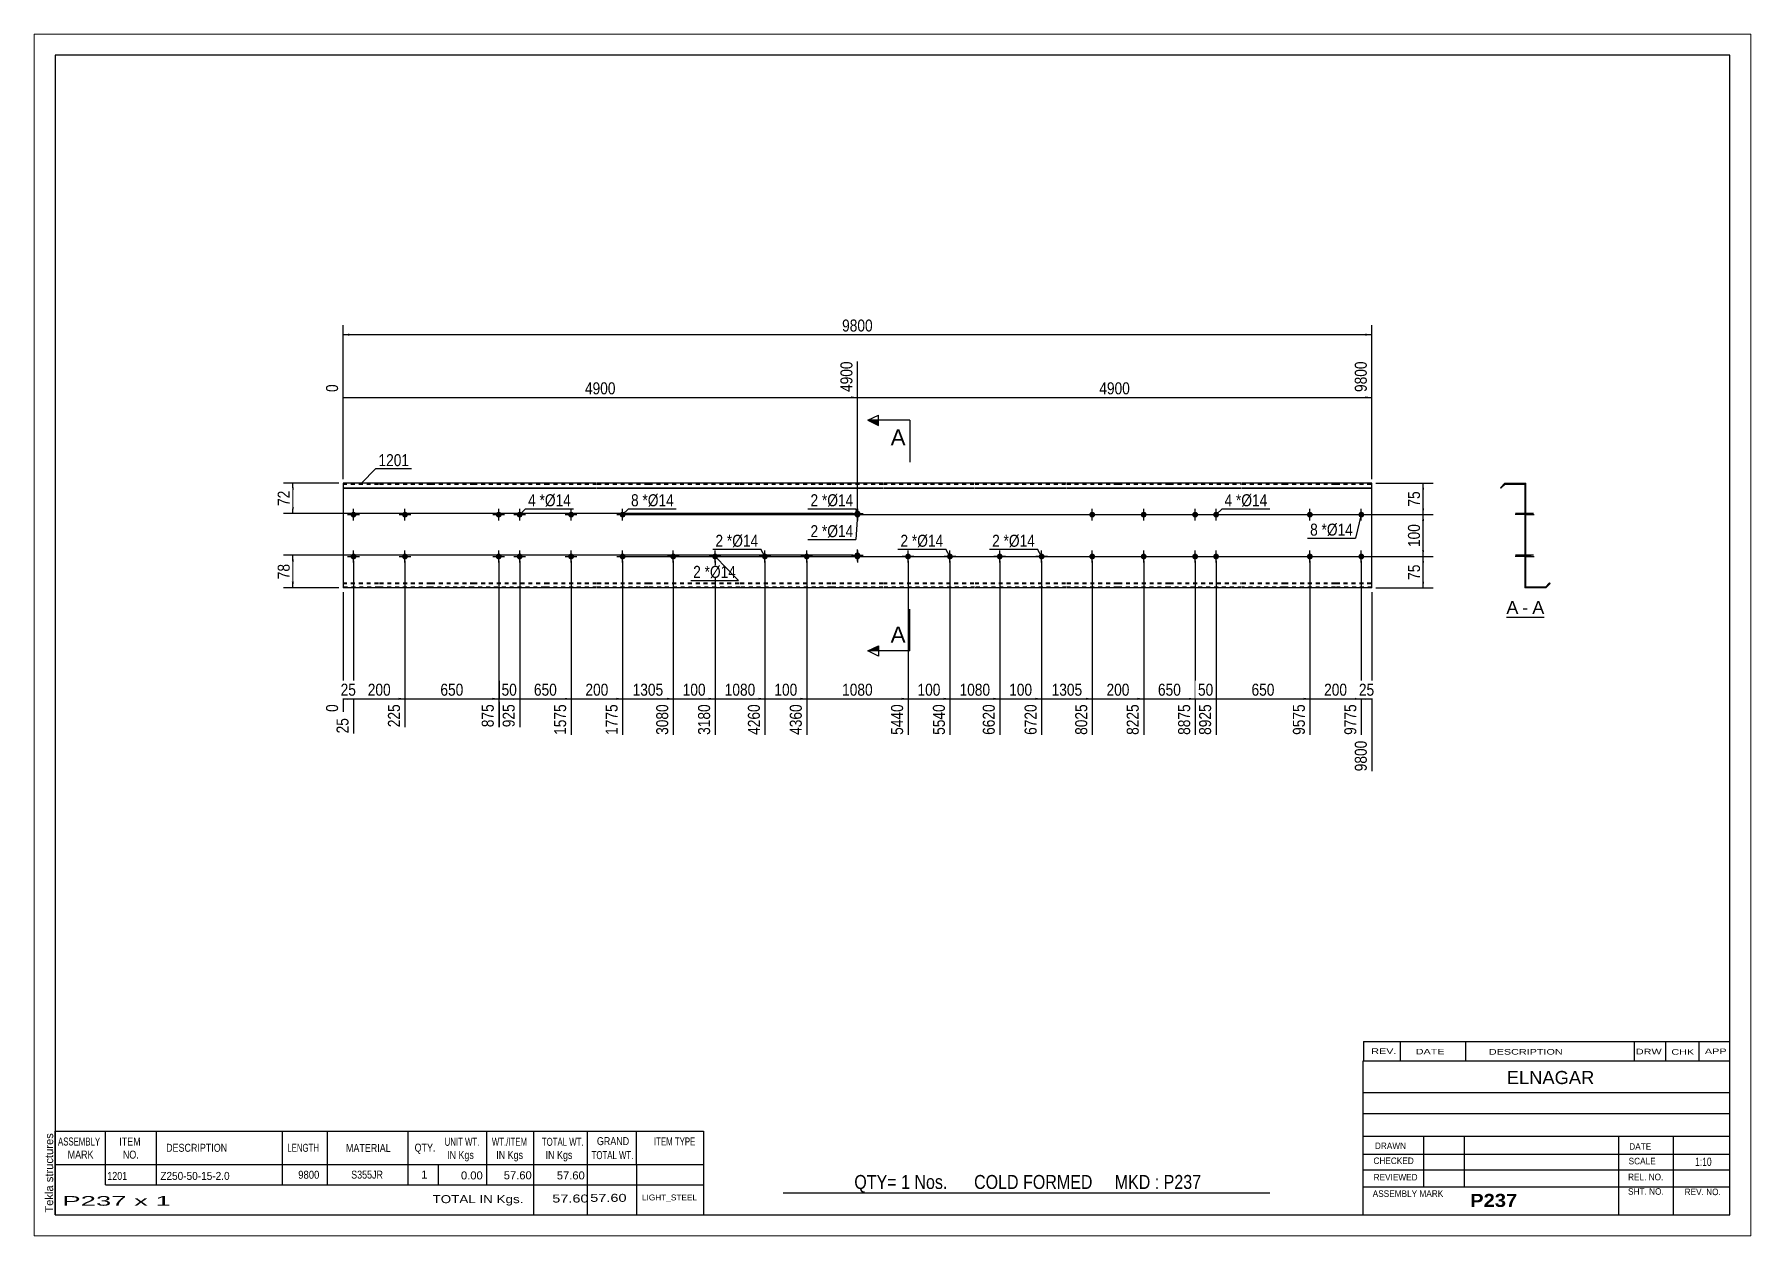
# Paper-space layout 'Layout1' of a CAD drawing. Header units: millimetres. Extents: x 0 to 410, y 0 to 287.
# The model-space entities are those that its viewports show. They can reach past a viewport. Long polylines and large blocks are cut down to what shows.
import ezdxf

# ---------------------------------------------------------------- set-up
doc = ezdxf.new("R2010")
doc.units = ezdxf.units.MM
doc.linetypes.add('DXK_LINE_DOT1', pattern=[1.8814, 0.9407, -0.9407])
doc.layers.add('Viewport layer', color=7, linetype='Continuous', plot=False)
doc.styles.add('Arial', font='ARIAL.TTF', dxfattribs={"height": 0.2})
doc.styles.add('Arial Bold', font='ARIALBD.TTF', dxfattribs={"height": 0.2})
doc.styles.add('Arial Narrow', font='ARIALN.TTF', dxfattribs={"height": 0.2})

# ---------------------------------------------------------------- blocks, each defined once
blk = doc.blocks.new('Unknown-629082345-1943')
at = {"color": 5, "linetype": 'Continuous'}
for p, q in [((331.25, 114.75), (-68.75, 114.75)), ((-68.75, 114.75), (-68.75, -162.25)), ((331.25, -162.25), (331.25, 114.75)), ((-68.75, -162.25), (331.25, -162.25))]:
    blk.add_line(p, q, dxfattribs=at)
at = {"color": 174, "linetype": 'Continuous', "style": 'Arial'}
blk.add_text('Tekla structures', height=1.9102, rotation=90, dxfattribs=at).set_placement((-69.25, -161.75))
blk = doc.blocks.new('Unknown-629082345-12 - 1239')
at = {"color": 7, "linetype": 'Continuous'}
blk.add_line((277.9, -19.45), (286.93, -19.45), dxfattribs=at)
at = {"color": 0, "linetype": 'Continuous'}
blk.add_wipeout([(280.74, -18.7), (280.74, -15.5), (277.9, -15.5), (277.9, -18.7)], dxfattribs=at)
blk.add_wipeout([(283.13, -18.7), (283.13, -15.5), (281.7, -15.5), (281.7, -18.7)], dxfattribs=at)
at = {"color": 96, "linetype": 'Continuous', "style": 'Arial'}
blk.add_text('A', height=3.06, dxfattribs=at).set_placement((277.9, -18.7))
at = {"color": 0, "linetype": 'Continuous'}
blk.add_wipeout([(286.93, -18.7), (286.93, -15.5), (284.09, -15.5), (284.09, -18.7)], dxfattribs=at)
at = {"color": 96, "linetype": 'Continuous', "style": 'Arial'}
for s, p in [('A', (284.09, -18.7)), ('-', (281.7, -18.7))]:
    blk.add_text(s, height=3.06, dxfattribs=at).set_placement(p)
blk = doc.blocks.new('Bolt-629082345-1223 - 1203')
at = {"linetype": 'Continuous'}
for points in [[(190.56, -5, -1), (191.96, -5, -1)], [(230.25, -5, -1), (231.65, -5, -1)]]:
    blk.add_hatch(color=3, dxfattribs=at).paths.add_polyline_path(points)
at = {"color": 3, "linetype": 'Continuous'}
for p, q in [((191.26, -6.4), (191.26, -3.6)), ((230.95, -6.4), (230.95, -3.6)), ((189.86, -5), (192.66, -5)), ((229.55, -5), (232.35, -5))]:
    blk.add_line(p, q, dxfattribs=at)
blk = doc.blocks.new('Part-629082345-1218 - 1203')
at = {"color": 2, "linetype": 'Continuous'}
for p, q in [((8.6, 12.5), (0, 12.5)), ((0, 12.5), (0, -12.5)), ((20.89, 12.5), (8.7, 12.5)), ((30.99, 12.5), (20.99, 12.5)), ((48.28, 12.5), (31.09, 12.5)), ((60.58, 12.5), (48.38, 12.5)), ((72.87, 12.5), (60.68, 12.5)), ((94.77, 12.5), (72.97, 12.5)), ((116.67, 12.5), (94.87, 12.5)), ((128.97, 12.5), (116.77, 12.5)), ((150.87, 12.5), (129.07, 12.5)), ((172.77, 12.5), (150.97, 12.5)), ((185.06, 12.5), (172.87, 12.5)), ((197.35, 12.5), (185.16, 12.5)), ((214.65, 12.5), (197.45, 12.5)), ((224.75, 12.5), (214.75, 12.5)), ((237.04, 12.5), (224.85, 12.5)), ((245.74, 12.5), (237.14, 12.5)), ((245.74, -12.5), (245.74, 12.5)), ((0, 11.44), (8.6, 11.44)), ((0, 11.3), (8.6, 11.3)), ((8.7, 11.44), (20.89, 11.44)), ((8.7, 11.3), (20.89, 11.3)), ((20.99, 11.44), (30.99, 11.44)), ((20.99, 11.3), (30.99, 11.3)), ((31.09, 11.44), (48.28, 11.44)), ((31.09, 11.3), (48.28, 11.3)), ((48.38, 11.44), (60.58, 11.44)), ((48.38, 11.3), (60.58, 11.3)), ((60.68, 11.44), (72.87, 11.44)), ((60.68, 11.3), (72.87, 11.3)), ((72.97, 11.44), (94.77, 11.44)), ((72.97, 11.3), (94.77, 11.3)), ((94.87, 11.44), (116.67, 11.44)), ((94.87, 11.3), (116.67, 11.3)), ((116.77, 11.44), (128.97, 11.44)), ((116.77, 11.3), (128.97, 11.3)), ((129.07, 11.44), (150.87, 11.44)), ((129.07, 11.3), (150.87, 11.3)), ((150.97, 11.44), (172.77, 11.44)), ((150.97, 11.3), (172.77, 11.3)), ((172.87, 11.44), (185.06, 11.44)), ((172.87, 11.3), (185.06, 11.3)), ((185.16, 11.44), (197.35, 11.44)), ((185.16, 11.3), (197.35, 11.3)), ((197.45, 11.44), (214.65, 11.44)), ((197.45, 11.3), (214.65, 11.3)), ((214.75, 11.44), (224.75, 11.44)), ((214.75, 11.3), (224.75, 11.3)), ((224.85, 11.44), (237.04, 11.44)), ((224.85, 11.3), (237.04, 11.3)), ((237.14, 11.44), (245.74, 11.44)), ((237.14, 11.3), (245.74, 11.3)), ((8.6, -12.5), (0, -12.5)), ((20.89, -12.5), (8.7, -12.5)), ((30.99, -12.5), (20.99, -12.5)), ((48.28, -12.5), (31.09, -12.5)), ((60.58, -12.5), (48.38, -12.5)), ((72.87, -12.5), (60.68, -12.5)), ((94.77, -12.5), (72.97, -12.5)), ((116.67, -12.5), (94.87, -12.5)), ((128.97, -12.5), (116.77, -12.5)), ((150.87, -12.5), (129.07, -12.5)), ((172.77, -12.5), (150.97, -12.5)), ((185.06, -12.5), (172.87, -12.5)), ((197.35, -12.5), (185.16, -12.5)), ((214.65, -12.5), (197.45, -12.5)), ((224.75, -12.5), (214.75, -12.5)), ((237.04, -12.5), (224.85, -12.5)), ((245.74, -12.5), (237.14, -12.5))]:
    blk.add_line(p, q, dxfattribs=at)
at = {"color": 7, "linetype": 'DXK_LINE_DOT1'}
for p, q in [((0, 12.3), (8.6, 12.3)), ((8.7, 12.3), (20.89, 12.3)), ((20.99, 12.3), (30.99, 12.3)), ((31.09, 12.3), (48.28, 12.3)), ((48.38, 12.3), (60.58, 12.3)), ((60.68, 12.3), (72.87, 12.3)), ((72.97, 12.3), (94.77, 12.3)), ((94.87, 12.3), (116.67, 12.3)), ((116.77, 12.3), (128.97, 12.3)), ((129.07, 12.3), (150.87, 12.3)), ((150.97, 12.3), (172.77, 12.3)), ((172.87, 12.3), (185.06, 12.3)), ((185.16, 12.3), (197.35, 12.3)), ((197.45, 12.3), (214.65, 12.3)), ((214.75, 12.3), (224.75, 12.3)), ((224.85, 12.3), (237.04, 12.3)), ((237.14, 12.3), (245.74, 12.3)), ((0, -11.3), (8.6, -11.3)), ((0, -11.44), (8.6, -11.44)), ((8.7, -11.3), (20.89, -11.3)), ((8.7, -11.44), (20.89, -11.44)), ((20.99, -11.3), (30.99, -11.3)), ((20.99, -11.44), (30.99, -11.44)), ((31.09, -11.3), (48.28, -11.3)), ((31.09, -11.44), (48.28, -11.44)), ((48.38, -11.3), (60.58, -11.3)), ((48.38, -11.44), (60.58, -11.44)), ((60.68, -11.3), (72.87, -11.3)), ((60.68, -11.44), (72.87, -11.44)), ((72.97, -11.3), (94.77, -11.3)), ((72.97, -11.44), (94.77, -11.44)), ((94.87, -11.3), (116.67, -11.3)), ((94.87, -11.44), (116.67, -11.44)), ((116.77, -11.3), (128.97, -11.3)), ((116.77, -11.44), (128.97, -11.44)), ((129.07, -11.3), (150.87, -11.3)), ((129.07, -11.44), (150.87, -11.44)), ((150.97, -11.3), (172.77, -11.3)), ((150.97, -11.44), (172.77, -11.44)), ((172.87, -11.3), (185.06, -11.3)), ((172.87, -11.44), (185.06, -11.44)), ((185.16, -11.3), (197.35, -11.3)), ((185.16, -11.44), (197.35, -11.44)), ((197.45, -11.3), (214.65, -11.3)), ((197.45, -11.44), (214.65, -11.44)), ((214.75, -11.3), (224.75, -11.3)), ((214.75, -11.44), (224.75, -11.44)), ((224.85, -11.3), (237.04, -11.3)), ((224.85, -11.44), (237.04, -11.44)), ((237.14, -11.3), (245.74, -11.3)), ((237.14, -11.44), (245.74, -11.44)), ((8.6, -12.3), (0, -12.3)), ((20.89, -12.3), (8.7, -12.3)), ((30.99, -12.3), (20.99, -12.3)), ((48.28, -12.3), (31.09, -12.3)), ((60.58, -12.3), (48.38, -12.3)), ((72.87, -12.3), (60.68, -12.3)), ((94.77, -12.3), (72.97, -12.3)), ((116.67, -12.3), (94.87, -12.3)), ((128.97, -12.3), (116.77, -12.3)), ((150.87, -12.3), (129.07, -12.3)), ((172.77, -12.3), (150.97, -12.3)), ((185.06, -12.3), (172.87, -12.3)), ((197.35, -12.3), (185.16, -12.3)), ((214.65, -12.3), (197.45, -12.3)), ((224.75, -12.3), (214.75, -12.3)), ((237.04, -12.3), (224.85, -12.3)), ((245.74, -12.3), (237.14, -12.3))]:
    blk.add_line(p, q, dxfattribs=at)
blk = doc.blocks.new('Bolt-629082345-1219 - 1203')
at = {"linetype": 'Continuous'}
for points in [[(14.09, -5, -1), (15.49, -5, -1)], [(53.78, -5, -1), (55.18, -5, -1)]]:
    blk.add_hatch(color=3, dxfattribs=at).paths.add_polyline_path(points)
at = {"color": 3, "linetype": 'Continuous'}
for p, q in [((14.79, -6.4), (14.79, -3.6)), ((54.48, -6.4), (54.48, -3.6)), ((13.39, -5), (16.19, -5)), ((53.08, -5), (55.88, -5))]:
    blk.add_line(p, q, dxfattribs=at)
blk = doc.blocks.new('Bolt-629082345-1220 - 1203')
at = {"linetype": 'Continuous'}
for points in [[(36.49, 5, -1), (37.89, 5, -1)], [(41.49, 5, -1), (42.89, 5, -1)], [(36.49, -5, -1), (37.89, -5, -1)], [(41.49, -5, -1), (42.89, -5, -1)]]:
    blk.add_hatch(color=3, dxfattribs=at).paths.add_polyline_path(points)
at = {"color": 3, "linetype": 'Continuous'}
for p, q in [((35.79, 5), (38.59, 5)), ((37.19, 3.6), (37.19, 6.4)), ((40.79, 5), (43.59, 5)), ((42.19, 3.6), (42.19, 6.4)), ((37.19, -6.4), (37.19, -3.6)), ((42.19, -6.4), (42.19, -3.6)), ((35.79, -5), (38.59, -5)), ((40.79, -5), (43.59, -5))]:
    blk.add_line(p, q, dxfattribs=at)
blk = doc.blocks.new('Bolt-629082345-1221 - 1203')
at = {"linetype": 'Continuous'}
for points in [[(14.09, 5, -1), (15.49, 5, -1)], [(53.78, 5, -1), (55.18, 5, -1)]]:
    blk.add_hatch(color=3, dxfattribs=at).paths.add_polyline_path(points)
at = {"color": 3, "linetype": 'Continuous'}
for p, q in [((13.39, 5), (16.19, 5)), ((14.79, 3.6), (14.79, 6.4)), ((53.08, 5), (55.88, 5)), ((54.48, 3.6), (54.48, 6.4))]:
    blk.add_line(p, q, dxfattribs=at)
blk = doc.blocks.new('Bolt-629082345-1222 - 1203')
at = {"linetype": 'Continuous'}
for points in [[(190.56, 5, -1), (191.96, 5, -1)], [(230.25, 5, -1), (231.65, 5, -1)]]:
    blk.add_hatch(color=3, dxfattribs=at).paths.add_polyline_path(points)
at = {"color": 3, "linetype": 'Continuous'}
for p, q in [((189.86, 5), (192.66, 5)), ((191.26, 3.6), (191.26, 6.4)), ((229.55, 5), (232.35, 5)), ((230.95, 3.6), (230.95, 6.4))]:
    blk.add_line(p, q, dxfattribs=at)
blk = doc.blocks.new('Bolt-629082345-1224 - 1203')
at = {"linetype": 'Continuous'}
for points in [[(202.85, 5, -1), (204.25, 5, -1)], [(207.85, 5, -1), (209.25, 5, -1)], [(202.85, -5, -1), (204.25, -5, -1)], [(207.85, -5, -1), (209.25, -5, -1)]]:
    blk.add_hatch(color=3, dxfattribs=at).paths.add_polyline_path(points)
at = {"color": 3, "linetype": 'Continuous'}
for p, q in [((202.15, 5), (204.95, 5)), ((203.55, 3.6), (203.55, 6.4)), ((207.15, 5), (209.95, 5)), ((208.55, 3.6), (208.55, 6.4)), ((203.55, -6.4), (203.55, -3.6)), ((208.55, -6.4), (208.55, -3.6)), ((202.15, -5), (204.95, -5)), ((207.15, -5), (209.95, -5))]:
    blk.add_line(p, q, dxfattribs=at)
blk = doc.blocks.new('Bolt-629082345-1225 - 1203')
at = {"linetype": 'Continuous'}
for points in [[(1.8, -5, -1), (3.2, -5, -1)], [(66.08, -5, -1), (67.48, -5, -1)]]:
    blk.add_hatch(color=3, dxfattribs=at).paths.add_polyline_path(points)
at = {"color": 3, "linetype": 'Continuous'}
for p, q in [((2.5, -6.4), (2.5, -3.6)), ((66.78, -6.4), (66.78, -3.6)), ((1.1, -5), (3.9, -5)), ((65.38, -5), (68.18, -5))]:
    blk.add_line(p, q, dxfattribs=at)
blk = doc.blocks.new('Bolt-629082345-1226 - 1203')
at = {"linetype": 'Continuous'}
for points in [[(1.8, 5, -1), (3.2, 5, -1)], [(66.08, 5, -1), (67.48, 5, -1)]]:
    blk.add_hatch(color=3, dxfattribs=at).paths.add_polyline_path(points)
at = {"color": 3, "linetype": 'Continuous'}
for p, q in [((1.1, 5), (3.9, 5)), ((2.5, 3.6), (2.5, 6.4)), ((65.38, 5), (68.18, 5)), ((66.78, 3.6), (66.78, 6.4))]:
    blk.add_line(p, q, dxfattribs=at)
blk = doc.blocks.new('Bolt-629082345-1227 - 1203')
at = {"linetype": 'Continuous'}
for points in [[(178.26, -5, -1), (179.66, -5, -1)], [(242.54, -5, -1), (243.94, -5, -1)]]:
    blk.add_hatch(color=3, dxfattribs=at).paths.add_polyline_path(points)
at = {"color": 3, "linetype": 'Continuous'}
for p, q in [((178.96, -6.4), (178.96, -3.6)), ((243.24, -6.4), (243.24, -3.6)), ((177.56, -5), (180.36, -5)), ((241.84, -5), (244.64, -5))]:
    blk.add_line(p, q, dxfattribs=at)
blk = doc.blocks.new('Bolt-629082345-1228 - 1203')
at = {"linetype": 'Continuous'}
for points in [[(178.26, 5, -1), (179.66, 5, -1)], [(242.54, 5, -1), (243.94, 5, -1)]]:
    blk.add_hatch(color=3, dxfattribs=at).paths.add_polyline_path(points)
at = {"color": 3, "linetype": 'Continuous'}
for p, q in [((177.56, 5), (180.36, 5)), ((178.96, 3.6), (178.96, 6.4)), ((241.84, 5), (244.64, 5)), ((243.24, 3.6), (243.24, 6.4))]:
    blk.add_line(p, q, dxfattribs=at)
blk = doc.blocks.new('Bolt-629082345-1229 - 1203')
at = {"linetype": 'Continuous'}
for points in [[(122.17, 5.3, -1), (123.57, 5.3, -1)], [(122.17, -4.7, -1), (123.57, -4.7, -1)]]:
    blk.add_hatch(color=3, dxfattribs=at).paths.add_polyline_path(points)
at = {"color": 3, "linetype": 'Continuous'}
for p, q in [((121.47, 5.3), (124.27, 5.3)), ((122.87, 3.9), (122.87, 6.7)), ((122.87, -6.1), (122.87, -3.3)), ((121.47, -4.7), (124.27, -4.7))]:
    blk.add_line(p, q, dxfattribs=at)
blk = doc.blocks.new('Bolt-629082345-1230 - 1203')
at = {"linetype": 'Continuous'}
for points in [[(123.57, 5, -1), (122.17, 5, -1)], [(123.57, -5, -1), (122.17, -5, -1)]]:
    blk.add_hatch(color=3, dxfattribs=at).paths.add_polyline_path(points)
at = {"color": 3, "linetype": 'Continuous'}
for p, q in [((121.47, 5), (124.27, 5)), ((122.87, 6.4), (122.87, 3.6)), ((122.87, -3.6), (122.87, -6.4)), ((121.47, -5), (124.27, -5))]:
    blk.add_line(p, q, dxfattribs=at)
blk = doc.blocks.new('Bolt-629082345-1231 - 1203')
at = {"linetype": 'Continuous'}
for points in [[(156.87, -5.7, -1), (156.87, -4.3, -1)], [(166.87, -5.7, -1), (166.87, -4.3, -1)]]:
    blk.add_hatch(color=3, dxfattribs=at).paths.add_polyline_path(points)
at = {"color": 3, "linetype": 'Continuous'}
for p, q in [((156.87, -6.4), (156.87, -3.6)), ((166.87, -6.4), (166.87, -3.6)), ((158.27, -5), (155.47, -5)), ((168.27, -5), (165.47, -5))]:
    blk.add_line(p, q, dxfattribs=at)
blk = doc.blocks.new('Bolt-629082345-1232 - 1203')
at = {"linetype": 'Continuous'}
for points in [[(134.97, -5.7, -1), (134.97, -4.3, -1)], [(144.97, -5.7, -1), (144.97, -4.3, -1)]]:
    blk.add_hatch(color=3, dxfattribs=at).paths.add_polyline_path(points)
at = {"color": 3, "linetype": 'Continuous'}
for p, q in [((134.97, -6.4), (134.97, -3.6)), ((144.97, -6.4), (144.97, -3.6)), ((136.37, -5), (133.57, -5)), ((146.37, -5), (143.57, -5))]:
    blk.add_line(p, q, dxfattribs=at)
blk = doc.blocks.new('Bolt-629082345-1233 - 1203')
at = {"linetype": 'Continuous'}
for points in [[(100.77, -5.7, -1), (100.77, -4.3, -1)], [(110.77, -5.7, -1), (110.77, -4.3, -1)]]:
    blk.add_hatch(color=3, dxfattribs=at).paths.add_polyline_path(points)
at = {"color": 3, "linetype": 'Continuous'}
for p, q in [((100.77, -6.4), (100.77, -3.6)), ((110.77, -6.4), (110.77, -3.6)), ((102.17, -5), (99.37, -5)), ((112.17, -5), (109.37, -5))]:
    blk.add_line(p, q, dxfattribs=at)
blk = doc.blocks.new('Bolt-629082345-1234 - 1203')
at = {"linetype": 'Continuous'}
for points in [[(78.87, -5.7, -1), (78.87, -4.3, -1)], [(88.87, -5.7, -1), (88.87, -4.3, -1)]]:
    blk.add_hatch(color=3, dxfattribs=at).paths.add_polyline_path(points)
at = {"color": 3, "linetype": 'Continuous'}
for p, q in [((78.87, -6.4), (78.87, -3.6)), ((88.87, -6.4), (88.87, -3.6)), ((80.27, -5), (77.47, -5)), ((90.27, -5), (87.47, -5))]:
    blk.add_line(p, q, dxfattribs=at)
blk = doc.blocks.new('Part-629082345-1241 - 1239')
at = {"color": 2, "linetype": 'Continuous'}
for p, q in [((277.51, 12.5), (276.45, 11.44)), ((277.51, 12.5), (282.51, 12.5)), ((282.51, -12.3), (282.51, 12.5)), ((276.45, 11.44), (276.6, 11.3)), ((277.6, 12.3), (276.6, 11.3)), ((277.6, 12.3), (282.31, 12.3)), ((282.31, 12.3), (282.31, -12.5)), ((287.23, -12.3), (282.51, -12.3)), ((287.23, -12.3), (288.23, -11.3)), ((287.31, -12.5), (288.38, -11.44)), ((288.38, -11.44), (288.23, -11.3)), ((287.31, -12.5), (282.31, -12.5))]:
    blk.add_line(p, q, dxfattribs=at)
blk = doc.blocks.new('Bolt-629082345-1242 - 1239')
at = {"linetype": 'Continuous'}
blk.add_hatch(color=3, dxfattribs=at).paths.add_polyline_path([(282.31, -4.3), (282.31, -5.7), (282.51, -5.7), (282.51, -4.3)])
blk.add_hatch(color=3, dxfattribs=at).paths.add_polyline_path([(282.31, -4.3), (282.31, -5.7), (282.51, -5.7), (282.51, -4.3)])
at = {"color": 3, "linetype": 'Continuous'}
for p, q in [((283.31, -5), (280.01, -5)), ((283.31, -5), (280.01, -5)), ((282.51, -4.3), (282.31, -4.3)), ((282.51, -4.3), (282.31, -4.3)), ((282.51, -5.7), (282.31, -5.7)), ((282.51, -5.7), (282.31, -5.7))]:
    blk.add_line(p, q, dxfattribs=at)
blk = doc.blocks.new('Bolt-629082345-1243 - 1239')
at = {"linetype": 'Continuous'}
for points in [[(282.31, 5.7), (282.31, 4.3), (282.51, 4.3), (282.51, 5.7)], [(282.31, 5.7), (282.31, 4.3), (282.51, 4.3), (282.51, 5.7)], [(282.31, -4.3), (282.31, -5.7), (282.51, -5.7), (282.51, -4.3)], [(282.31, -4.3), (282.31, -5.7), (282.51, -5.7), (282.51, -4.3)]]:
    blk.add_hatch(color=3, dxfattribs=at).paths.add_polyline_path(points)
at = {"color": 3, "linetype": 'Continuous'}
for p, q in [((283.81, 5), (280.01, 5)), ((283.81, 5), (280.01, 5)), ((282.51, 5.7), (282.31, 5.7)), ((282.51, 5.7), (282.31, 5.7)), ((282.51, 4.3), (282.31, 4.3)), ((282.51, 4.3), (282.31, 4.3)), ((283.81, -5), (280.01, -5)), ((283.81, -5), (280.01, -5)), ((282.51, -4.3), (282.31, -4.3)), ((282.51, -4.3), (282.31, -4.3)), ((282.51, -5.7), (282.31, -5.7)), ((282.51, -5.7), (282.31, -5.7))]:
    blk.add_line(p, q, dxfattribs=at)
blk = doc.blocks.new('Bolt-629082345-1244 - 1239')
at = {"linetype": 'Continuous'}
blk.add_hatch(color=3, dxfattribs=at).paths.add_polyline_path([(282.31, 5.7), (282.31, 4.3), (282.51, 4.3), (282.51, 5.7)])
blk.add_hatch(color=3, dxfattribs=at).paths.add_polyline_path([(282.31, 5.7), (282.31, 4.3), (282.51, 4.3), (282.51, 5.7)])
at = {"color": 3, "linetype": 'Continuous'}
for p, q in [((283.31, 5), (280.01, 5)), ((283.31, 5), (280.01, 5)), ((282.51, 5.7), (282.31, 5.7)), ((282.51, 5.7), (282.31, 5.7)), ((282.51, 4.3), (282.31, 4.3)), ((282.51, 4.3), (282.31, 4.3))]:
    blk.add_line(p, q, dxfattribs=at)
blk = doc.blocks.new('Bolt-629082345-1245 - 1239')
at = {"linetype": 'Continuous'}
blk.add_hatch(color=3, dxfattribs=at).paths.add_polyline_path([(282.31, 5.7), (282.31, 4.3), (282.51, 4.3), (282.51, 5.7)])
blk.add_hatch(color=3, dxfattribs=at).paths.add_polyline_path([(282.31, 5.7), (282.31, 4.3), (282.51, 4.3), (282.51, 5.7)])
at = {"color": 3, "linetype": 'Continuous'}
for p, q in [((283.31, 5), (280.01, 5)), ((283.31, 5), (280.01, 5)), ((282.51, 5.7), (282.31, 5.7)), ((282.51, 5.7), (282.31, 5.7)), ((282.51, 4.3), (282.31, 4.3)), ((282.51, 4.3), (282.31, 4.3))]:
    blk.add_line(p, q, dxfattribs=at)
blk = doc.blocks.new('Bolt-629082345-1246 - 1239')
at = {"linetype": 'Continuous'}
blk.add_hatch(color=3, dxfattribs=at).paths.add_polyline_path([(282.31, -4.3), (282.31, -5.7), (282.51, -5.7), (282.51, -4.3)])
blk.add_hatch(color=3, dxfattribs=at).paths.add_polyline_path([(282.31, -4.3), (282.31, -5.7), (282.51, -5.7), (282.51, -4.3)])
at = {"color": 3, "linetype": 'Continuous'}
for p, q in [((283.31, -5), (280.01, -5)), ((283.31, -5), (280.01, -5)), ((282.51, -4.3), (282.31, -4.3)), ((282.51, -4.3), (282.31, -4.3)), ((282.51, -5.7), (282.31, -5.7)), ((282.51, -5.7), (282.31, -5.7))]:
    blk.add_line(p, q, dxfattribs=at)
blk = doc.blocks.new('Bolt-629082345-1247 - 1239')
at = {"linetype": 'Continuous'}
for points in [[(282.31, 5.7), (282.31, 4.3), (282.51, 4.3), (282.51, 5.7)], [(282.31, 5.7), (282.31, 4.3), (282.51, 4.3), (282.51, 5.7)], [(282.31, -4.3), (282.31, -5.7), (282.51, -5.7), (282.51, -4.3)], [(282.31, -4.3), (282.31, -5.7), (282.51, -5.7), (282.51, -4.3)]]:
    blk.add_hatch(color=3, dxfattribs=at).paths.add_polyline_path(points)
at = {"color": 3, "linetype": 'Continuous'}
for p, q in [((283.81, 5), (280.01, 5)), ((283.81, 5), (280.01, 5)), ((282.51, 5.7), (282.31, 5.7)), ((282.51, 5.7), (282.31, 5.7)), ((282.51, 4.3), (282.31, 4.3)), ((282.51, 4.3), (282.31, 4.3)), ((283.81, -5), (280.01, -5)), ((283.81, -5), (280.01, -5)), ((282.51, -4.3), (282.31, -4.3)), ((282.51, -4.3), (282.31, -4.3)), ((282.51, -5.7), (282.31, -5.7)), ((282.51, -5.7), (282.31, -5.7))]:
    blk.add_line(p, q, dxfattribs=at)
blk = doc.blocks.new('Bolt-629082345-1248 - 1239')
at = {"linetype": 'Continuous'}
blk.add_hatch(color=3, dxfattribs=at).paths.add_polyline_path([(282.31, -4.3), (282.31, -5.7), (282.51, -5.7), (282.51, -4.3)])
blk.add_hatch(color=3, dxfattribs=at).paths.add_polyline_path([(282.31, -4.3), (282.31, -5.7), (282.51, -5.7), (282.51, -4.3)])
at = {"color": 3, "linetype": 'Continuous'}
for p, q in [((283.31, -5), (280.01, -5)), ((283.31, -5), (280.01, -5)), ((282.51, -4.3), (282.31, -4.3)), ((282.51, -4.3), (282.31, -4.3)), ((282.51, -5.7), (282.31, -5.7)), ((282.51, -5.7), (282.31, -5.7))]:
    blk.add_line(p, q, dxfattribs=at)
blk = doc.blocks.new('Bolt-629082345-1249 - 1239')
at = {"linetype": 'Continuous'}
blk.add_hatch(color=3, dxfattribs=at).paths.add_polyline_path([(282.31, 5.7), (282.31, 4.3), (282.51, 4.3), (282.51, 5.7)])
blk.add_hatch(color=3, dxfattribs=at).paths.add_polyline_path([(282.31, 5.7), (282.31, 4.3), (282.51, 4.3), (282.51, 5.7)])
at = {"color": 3, "linetype": 'Continuous'}
for p, q in [((283.31, 5), (280.01, 5)), ((283.31, 5), (280.01, 5)), ((282.51, 5.7), (282.31, 5.7)), ((282.51, 5.7), (282.31, 5.7)), ((282.51, 4.3), (282.31, 4.3)), ((282.51, 4.3), (282.31, 4.3))]:
    blk.add_line(p, q, dxfattribs=at)
blk = doc.blocks.new('Bolt-629082345-1250 - 1239')
at = {"linetype": 'Continuous'}
blk.add_hatch(color=3, dxfattribs=at).paths.add_polyline_path([(282.31, -4.3), (282.31, -5.7), (282.51, -5.7), (282.51, -4.3)])
blk.add_hatch(color=3, dxfattribs=at).paths.add_polyline_path([(282.31, -4.3), (282.31, -5.7), (282.51, -5.7), (282.51, -4.3)])
at = {"color": 3, "linetype": 'Continuous'}
for p, q in [((283.31, -5), (280.01, -5)), ((283.31, -5), (280.01, -5)), ((282.51, -4.3), (282.31, -4.3)), ((282.51, -4.3), (282.31, -4.3)), ((282.51, -5.7), (282.31, -5.7)), ((282.51, -5.7), (282.31, -5.7))]:
    blk.add_line(p, q, dxfattribs=at)
blk = doc.blocks.new('Bolt-629082345-1251 - 1239')
at = {"linetype": 'Continuous'}
blk.add_hatch(color=3, dxfattribs=at).paths.add_polyline_path([(282.31, 5.7), (282.31, 4.3), (282.51, 4.3), (282.51, 5.7)])
blk.add_hatch(color=3, dxfattribs=at).paths.add_polyline_path([(282.31, 5.7), (282.31, 4.3), (282.51, 4.3), (282.51, 5.7)])
at = {"color": 3, "linetype": 'Continuous'}
for p, q in [((283.31, 5), (280.01, 5)), ((283.31, 5), (280.01, 5)), ((282.51, 5.7), (282.31, 5.7)), ((282.51, 5.7), (282.31, 5.7)), ((282.51, 4.3), (282.31, 4.3)), ((282.51, 4.3), (282.31, 4.3))]:
    blk.add_line(p, q, dxfattribs=at)
blk = doc.blocks.new('Bolt-629082345-1252 - 1239')
at = {"linetype": 'Continuous'}
for points in [[(282.31, 6), (282.31, 4.6), (282.51, 4.6), (282.51, 6)], [(282.31, -4), (282.31, -5.4), (282.51, -5.4), (282.51, -4)]]:
    blk.add_hatch(color=3, dxfattribs=at).paths.add_polyline_path(points)
at = {"color": 3, "linetype": 'Continuous'}
for p, q in [((284.34, 5.3), (280.04, 5.3)), ((282.51, 6), (282.31, 6)), ((282.51, 4.6), (282.31, 4.6)), ((282.51, -4), (282.31, -4)), ((284.34, -4.7), (280.04, -4.7)), ((282.51, -5.4), (282.31, -5.4))]:
    blk.add_line(p, q, dxfattribs=at)
blk = doc.blocks.new('Bolt-629082345-1253 - 1239')
at = {"linetype": 'Continuous'}
for points in [[(282.51, 4.3), (282.51, 5.7), (282.31, 5.7), (282.31, 4.3)], [(282.51, -5.7), (282.51, -4.3), (282.31, -4.3), (282.31, -5.7)]]:
    blk.add_hatch(color=3, dxfattribs=at).paths.add_polyline_path(points)
at = {"color": 3, "linetype": 'Continuous'}
for p, q in [((282.31, 5.7), (282.51, 5.7)), ((282.31, 5), (284.51, 5)), ((282.31, 4.3), (282.51, 4.3)), ((282.31, -4.3), (282.51, -4.3)), ((282.31, -5), (284.51, -5)), ((282.31, -5.7), (282.51, -5.7))]:
    blk.add_line(p, q, dxfattribs=at)
blk = doc.blocks.new('Bolt-629082345-1254 - 1239')
at = {"linetype": 'Continuous'}
blk.add_hatch(color=3, dxfattribs=at).paths.add_polyline_path([(282.51, -5.7), (282.51, -4.3), (282.31, -4.3), (282.31, -5.7)])
blk.add_hatch(color=3, dxfattribs=at).paths.add_polyline_path([(282.51, -5.7), (282.51, -4.3), (282.31, -4.3), (282.31, -5.7)])
at = {"color": 3, "linetype": 'Continuous'}
for p, q in [((283.25, -5), (280.5, -5)), ((283.25, -5), (280.5, -5)), ((282.51, -4.3), (282.31, -4.3)), ((282.51, -4.3), (282.31, -4.3)), ((282.51, -5.7), (282.31, -5.7)), ((282.51, -5.7), (282.31, -5.7))]:
    blk.add_line(p, q, dxfattribs=at)
blk = doc.blocks.new('Bolt-629082345-1255 - 1239')
at = {"linetype": 'Continuous'}
blk.add_hatch(color=3, dxfattribs=at).paths.add_polyline_path([(282.51, -5.7), (282.51, -4.3), (282.31, -4.3), (282.31, -5.7)])
blk.add_hatch(color=3, dxfattribs=at).paths.add_polyline_path([(282.51, -5.7), (282.51, -4.3), (282.31, -4.3), (282.31, -5.7)])
at = {"color": 3, "linetype": 'Continuous'}
for p, q in [((283.25, -5), (280.5, -5)), ((283.25, -5), (280.5, -5)), ((282.51, -4.3), (282.31, -4.3)), ((282.51, -4.3), (282.31, -4.3)), ((282.51, -5.7), (282.31, -5.7)), ((282.51, -5.7), (282.31, -5.7))]:
    blk.add_line(p, q, dxfattribs=at)
blk = doc.blocks.new('Bolt-629082345-1256 - 1239')
at = {"linetype": 'Continuous'}
blk.add_hatch(color=3, dxfattribs=at).paths.add_polyline_path([(282.51, -5.7), (282.51, -4.3), (282.31, -4.3), (282.31, -5.7)])
blk.add_hatch(color=3, dxfattribs=at).paths.add_polyline_path([(282.51, -5.7), (282.51, -4.3), (282.31, -4.3), (282.31, -5.7)])
at = {"color": 3, "linetype": 'Continuous'}
for p, q in [((283.25, -5), (280.5, -5)), ((283.25, -5), (280.5, -5)), ((282.51, -4.3), (282.31, -4.3)), ((282.51, -4.3), (282.31, -4.3)), ((282.51, -5.7), (282.31, -5.7)), ((282.51, -5.7), (282.31, -5.7))]:
    blk.add_line(p, q, dxfattribs=at)
blk = doc.blocks.new('Bolt-629082345-1257 - 1239')
at = {"linetype": 'Continuous'}
blk.add_hatch(color=3, dxfattribs=at).paths.add_polyline_path([(282.51, -5.7), (282.51, -4.3), (282.31, -4.3), (282.31, -5.7)])
blk.add_hatch(color=3, dxfattribs=at).paths.add_polyline_path([(282.51, -5.7), (282.51, -4.3), (282.31, -4.3), (282.31, -5.7)])
at = {"color": 3, "linetype": 'Continuous'}
for p, q in [((283.25, -5), (280.5, -5)), ((283.25, -5), (280.5, -5)), ((282.51, -4.3), (282.31, -4.3)), ((282.51, -4.3), (282.31, -4.3)), ((282.51, -5.7), (282.31, -5.7)), ((282.51, -5.7), (282.31, -5.7))]:
    blk.add_line(p, q, dxfattribs=at)
blk = doc.blocks.new('StraightDimension-629082345-1279 - 1203')
at = {"linetype": 'Continuous'}
blk.add_hatch(color=7, dxfattribs=at).paths.add_polyline_path([(241.74, -38.75), (243.24, -39), (241.74, -39.25)])
at = {"color": 7, "linetype": 'Continuous'}
for p, q in [((230.95, -6), (230.95, -47.61)), ((243.24, -6), (243.24, -47.61)), ((230.95, -39), (243.24, -39))]:
    blk.add_line(p, q, dxfattribs=at)
at = {"color": 0}
blk.add_wipeout([(240.43, -38.85), (240.43, -34.65), (233.75, -34.65), (233.75, -38.85)], dxfattribs=at)
at = {"color": 0, "linetype": 'Continuous'}
blk.add_wipeout([(242.64, -39.7), (238.44, -39.7), (238.44, -48.21), (242.64, -48.21)], dxfattribs=at)
at = {"color": 3, "style": 'Arial Narrow'}
blk.add_text('200', height=2.863, dxfattribs=at).set_placement((234.35, -38.25))
at = {"color": 3, "linetype": 'Continuous', "style": 'Arial Narrow'}
blk.add_text('9775', height=2.863, rotation=90.0002, dxfattribs=at).set_placement((242.04, -47.61))
blk = doc.blocks.new('StraightDimension-629082345-1289 - 1203')
at = {"linetype": 'Continuous'}
blk.add_hatch(color=7, dxfattribs=at).paths.add_polyline_path([(109.27, -38.75), (110.77, -39), (109.27, -39.25)])
at = {"color": 7, "linetype": 'Continuous'}
for p, q in [((100.77, -6), (100.77, -47.61)), ((110.77, -6), (110.77, -47.61)), ((100.77, -39), (110.77, -39))]:
    blk.add_line(p, q, dxfattribs=at)
at = {"color": 0}
blk.add_wipeout([(109.11, -38.85), (109.11, -34.65), (102.43, -34.65), (102.43, -38.85)], dxfattribs=at)
at = {"color": 0, "linetype": 'Continuous'}
blk.add_wipeout([(110.17, -39.7), (105.97, -39.7), (105.97, -48.21), (110.17, -48.21)], dxfattribs=at)
at = {"color": 3, "style": 'Arial Narrow'}
blk.add_text('100', height=2.863, dxfattribs=at).set_placement((103.03, -38.25))
at = {"color": 3, "linetype": 'Continuous', "style": 'Arial Narrow'}
blk.add_text('4360', height=2.863, rotation=90.0002, dxfattribs=at).set_placement((109.57, -47.61))
blk = doc.blocks.new('StraightDimension-629082345-1284 - 1203')
at = {"linetype": 'Continuous'}
blk.add_hatch(color=7, dxfattribs=at).paths.add_polyline_path([(177.46, -38.75), (178.96, -39), (177.46, -39.25)])
at = {"color": 7, "linetype": 'Continuous'}
for p, q in [((166.87, -6), (166.87, -47.61)), ((178.96, -6), (178.96, -47.61)), ((166.87, -39), (178.96, -39))]:
    blk.add_line(p, q, dxfattribs=at)
at = {"color": 0}
blk.add_wipeout([(177.17, -38.85), (177.17, -34.65), (168.66, -34.65), (168.66, -38.85)], dxfattribs=at)
at = {"color": 0, "linetype": 'Continuous'}
blk.add_wipeout([(178.36, -39.7), (174.16, -39.7), (174.16, -48.21), (178.36, -48.21)], dxfattribs=at)
at = {"color": 3, "style": 'Arial Narrow'}
blk.add_text('1305', height=2.863, dxfattribs=at).set_placement((169.26, -38.25))
at = {"color": 3, "linetype": 'Continuous', "style": 'Arial Narrow'}
blk.add_text('8025', height=2.863, rotation=90.0002, dxfattribs=at).set_placement((177.76, -47.61))
blk = doc.blocks.new('StraightDimension-629082345-1283 - 1203')
at = {"linetype": 'Continuous'}
blk.add_hatch(color=7, dxfattribs=at).paths.add_polyline_path([(189.76, -38.75), (191.26, -39), (189.76, -39.25)])
at = {"color": 7, "linetype": 'Continuous'}
for p, q in [((178.96, -6), (178.96, -47.61)), ((191.26, -6), (191.26, -47.61)), ((178.96, -39), (191.26, -39))]:
    blk.add_line(p, q, dxfattribs=at)
at = {"color": 0}
blk.add_wipeout([(188.45, -38.85), (188.45, -34.65), (181.77, -34.65), (181.77, -38.85)], dxfattribs=at)
at = {"color": 0, "linetype": 'Continuous'}
blk.add_wipeout([(190.66, -39.7), (186.46, -39.7), (186.46, -48.21), (190.66, -48.21)], dxfattribs=at)
at = {"color": 3, "style": 'Arial Narrow'}
blk.add_text('200', height=2.863, dxfattribs=at).set_placement((182.37, -38.25))
at = {"color": 3, "linetype": 'Continuous', "style": 'Arial Narrow'}
blk.add_text('8225', height=2.863, rotation=90.0002, dxfattribs=at).set_placement((190.06, -47.61))
blk = doc.blocks.new('StraightDimension-629082345-1293 - 1203')
at = {"linetype": 'Continuous'}
blk.add_hatch(color=7, dxfattribs=at).paths.add_polyline_path([(65.28, -38.75), (66.78, -39), (65.28, -39.25)])
at = {"color": 7, "linetype": 'Continuous'}
for p, q in [((54.48, -6), (54.48, -47.61)), ((66.78, -6), (66.78, -47.61)), ((54.48, -39), (66.78, -39))]:
    blk.add_line(p, q, dxfattribs=at)
at = {"color": 0}
blk.add_wipeout([(63.97, -38.85), (63.97, -34.65), (57.29, -34.65), (57.29, -38.85)], dxfattribs=at)
at = {"color": 0, "linetype": 'Continuous'}
blk.add_wipeout([(66.18, -39.7), (61.98, -39.7), (61.98, -48.21), (66.18, -48.21)], dxfattribs=at)
at = {"color": 3, "style": 'Arial Narrow'}
blk.add_text('200', height=2.863, dxfattribs=at).set_placement((57.89, -38.25))
at = {"color": 3, "linetype": 'Continuous', "style": 'Arial Narrow'}
blk.add_text('1775', height=2.863, rotation=90.0002, dxfattribs=at).set_placement((65.58, -47.61))
blk = doc.blocks.new('StraightDimension-629082345-1282 - 1203')
at = {"linetype": 'Continuous'}
blk.add_hatch(color=7, dxfattribs=at).paths.add_polyline_path([(202.05, -38.75), (203.55, -39), (202.05, -39.25)])
at = {"color": 7, "linetype": 'Continuous'}
for p, q in [((191.26, -6), (191.26, -47.61)), ((203.55, -6), (203.55, -47.61)), ((191.26, -39), (203.55, -39))]:
    blk.add_line(p, q, dxfattribs=at)
at = {"color": 0}
blk.add_wipeout([(200.75, -38.85), (200.75, -34.65), (194.06, -34.65), (194.06, -38.85)], dxfattribs=at)
at = {"color": 0, "linetype": 'Continuous'}
blk.add_wipeout([(202.95, -39.7), (198.75, -39.7), (198.75, -48.21), (202.95, -48.21)], dxfattribs=at)
at = {"color": 3, "style": 'Arial Narrow'}
blk.add_text('650', height=2.863, dxfattribs=at).set_placement((194.66, -38.25))
at = {"color": 3, "linetype": 'Continuous', "style": 'Arial Narrow'}
blk.add_text('8875', height=2.863, rotation=90.0002, dxfattribs=at).set_placement((202.35, -47.61))
blk = doc.blocks.new('StraightDimension-629082345-1297 - 1203')
at = {"linetype": 'Continuous'}
blk.add_hatch(color=7, dxfattribs=at).paths.add_polyline_path([(13.29, -38.75), (14.79, -39), (13.29, -39.25)])
at = {"color": 7, "linetype": 'Continuous'}
for p, q in [((2.5, -6), (2.5, -47.26)), ((14.79, -6), (14.79, -45.78)), ((2.5, -39), (14.79, -39))]:
    blk.add_line(p, q, dxfattribs=at)
at = {"color": 0}
blk.add_wipeout([(11.99, -38.85), (11.99, -34.65), (5.3, -34.65), (5.3, -38.85)], dxfattribs=at)
at = {"color": 0, "linetype": 'Continuous'}
blk.add_wipeout([(14.19, -39.7), (9.99, -39.7), (9.99, -46.38), (14.19, -46.38)], dxfattribs=at)
at = {"color": 3, "style": 'Arial Narrow'}
blk.add_text('200', height=2.863, dxfattribs=at).set_placement((5.9, -38.25))
at = {"color": 3, "linetype": 'Continuous', "style": 'Arial Narrow'}
blk.add_text('225', height=2.863, rotation=90.0002, dxfattribs=at).set_placement((13.59, -45.78))
blk = doc.blocks.new('StraightDimension-629082345-1292 - 1203')
at = {"linetype": 'Continuous'}
blk.add_hatch(color=7, dxfattribs=at).paths.add_polyline_path([(77.37, -38.75), (78.87, -39), (77.37, -39.25)])
at = {"color": 7, "linetype": 'Continuous'}
for p, q in [((66.78, -6), (66.78, -47.61)), ((78.87, -6), (78.87, -47.61)), ((66.78, -39), (78.87, -39))]:
    blk.add_line(p, q, dxfattribs=at)
at = {"color": 0}
blk.add_wipeout([(77.08, -38.85), (77.08, -34.65), (68.57, -34.65), (68.57, -38.85)], dxfattribs=at)
at = {"color": 0, "linetype": 'Continuous'}
blk.add_wipeout([(78.27, -39.7), (74.07, -39.7), (74.07, -48.21), (78.27, -48.21)], dxfattribs=at)
at = {"color": 3, "style": 'Arial Narrow'}
blk.add_text('1305', height=2.863, dxfattribs=at).set_placement((69.17, -38.25))
at = {"color": 3, "linetype": 'Continuous', "style": 'Arial Narrow'}
blk.add_text('3080', height=2.863, rotation=90.0002, dxfattribs=at).set_placement((77.67, -47.61))
blk = doc.blocks.new('StraightDimension-629082345-1419 - 1203')
at = {"linetype": 'Continuous'}
for points in [[(-12.25, 11), (-12, 12.5), (-11.75, 11)], [(-11.75, 6.8), (-12, 5.3), (-12.25, 6.8)]]:
    blk.add_hatch(color=7, dxfattribs=at).paths.add_polyline_path(points)
at = {"color": 7, "linetype": 'Continuous'}
for p, q in [((-1, 12.5), (-14.25, 12.5)), ((-12, 5.3), (-12, 12.5)), ((121.87, 5.3), (-14.25, 5.3))]:
    blk.add_line(p, q, dxfattribs=at)
at = {"color": 0}
blk.add_wipeout([(-12.15, 11.33), (-16.35, 11.33), (-16.35, 6.47), (-12.15, 6.47)], dxfattribs=at)
at = {"color": 3, "style": 'Arial Narrow'}
blk.add_text('72', height=2.863, rotation=90.0002, dxfattribs=at).set_placement((-12.75, 7.07))
blk = doc.blocks.new('StraightDimension-629082345-1291 - 1203')
at = {"linetype": 'Continuous'}
blk.add_hatch(color=7, dxfattribs=at).paths.add_polyline_path([(87.37, -38.75), (88.87, -39), (87.37, -39.25)])
at = {"color": 7, "linetype": 'Continuous'}
for p, q in [((78.87, -6), (78.87, -47.61)), ((88.87, -6), (88.87, -47.61)), ((78.87, -39), (88.87, -39))]:
    blk.add_line(p, q, dxfattribs=at)
at = {"color": 0}
blk.add_wipeout([(87.21, -38.85), (87.21, -34.65), (80.53, -34.65), (80.53, -38.85)], dxfattribs=at)
at = {"color": 0, "linetype": 'Continuous'}
blk.add_wipeout([(88.27, -39.7), (84.07, -39.7), (84.07, -48.21), (88.27, -48.21)], dxfattribs=at)
at = {"color": 3, "style": 'Arial Narrow'}
blk.add_text('100', height=2.863, dxfattribs=at).set_placement((81.13, -38.25))
at = {"color": 3, "linetype": 'Continuous', "style": 'Arial Narrow'}
blk.add_text('3180', height=2.863, rotation=90.0002, dxfattribs=at).set_placement((87.67, -47.61))
blk = doc.blocks.new('StraightDimension-629082345-1286 - 1203')
at = {"linetype": 'Continuous'}
blk.add_hatch(color=7, dxfattribs=at).paths.add_polyline_path([(155.37, -38.75), (156.87, -39), (155.37, -39.25)])
at = {"color": 7, "linetype": 'Continuous'}
for p, q in [((144.97, -6), (144.97, -47.61)), ((156.87, -6), (156.87, -47.61)), ((144.97, -39), (156.87, -39))]:
    blk.add_line(p, q, dxfattribs=at)
at = {"color": 0}
blk.add_wipeout([(155.17, -38.85), (155.17, -34.65), (146.66, -34.65), (146.66, -38.85)], dxfattribs=at)
at = {"color": 0, "linetype": 'Continuous'}
blk.add_wipeout([(156.27, -39.7), (152.07, -39.7), (152.07, -48.21), (156.27, -48.21)], dxfattribs=at)
at = {"color": 3, "style": 'Arial Narrow'}
blk.add_text('1080', height=2.863, dxfattribs=at).set_placement((147.26, -38.25))
at = {"color": 3, "linetype": 'Continuous', "style": 'Arial Narrow'}
blk.add_text('6620', height=2.863, rotation=90.0002, dxfattribs=at).set_placement((155.67, -47.61))
blk = doc.blocks.new('StraightDimension-629082345-1429 - 1203')
at = {"linetype": 'Continuous'}
for points in [[(1.5, 47.75), (0, 48), (1.5, 48.25)], [(244.24, 48.25), (245.74, 48), (244.24, 47.75)]]:
    blk.add_hatch(color=7, dxfattribs=at).paths.add_polyline_path(points)
at = {"color": 7, "linetype": 'Continuous'}
for p, q in [((0, 13.5), (0, 50.25)), ((245.74, 13.5), (245.74, 50.25)), ((0, 48), (245.74, 48))]:
    blk.add_line(p, q, dxfattribs=at)
at = {"color": 0}
blk.add_wipeout([(127.13, 48.15), (127.13, 52.35), (118.61, 52.35), (118.61, 48.15)], dxfattribs=at)
at = {"color": 3, "style": 'Arial Narrow'}
blk.add_text('9800', height=2.863, dxfattribs=at).set_placement((119.21, 48.75))
blk = doc.blocks.new('StraightDimension-629082345-1280 - 1203')
at = {"linetype": 'Continuous'}
blk.add_hatch(color=7, dxfattribs=at).paths.add_polyline_path([(229.45, -38.75), (230.95, -39), (229.45, -39.25)])
at = {"color": 7, "linetype": 'Continuous'}
for p, q in [((208.55, -6), (208.55, -47.61)), ((230.95, -6), (230.95, -47.61)), ((208.55, -39), (230.95, -39))]:
    blk.add_line(p, q, dxfattribs=at)
at = {"color": 0}
blk.add_wipeout([(223.09, -38.85), (223.09, -34.65), (216.41, -34.65), (216.41, -38.85)], dxfattribs=at)
at = {"color": 0, "linetype": 'Continuous'}
blk.add_wipeout([(230.35, -39.7), (226.15, -39.7), (226.15, -48.21), (230.35, -48.21)], dxfattribs=at)
at = {"color": 3, "style": 'Arial Narrow'}
blk.add_text('650', height=2.863, dxfattribs=at).set_placement((217.01, -38.25))
at = {"color": 3, "linetype": 'Continuous', "style": 'Arial Narrow'}
blk.add_text('9575', height=2.863, rotation=90.0002, dxfattribs=at).set_placement((229.75, -47.61))
blk = doc.blocks.new('StraightDimension-629082345-1290 - 1203')
at = {"linetype": 'Continuous'}
blk.add_hatch(color=7, dxfattribs=at).paths.add_polyline_path([(99.27, -38.75), (100.77, -39), (99.27, -39.25)])
at = {"color": 7, "linetype": 'Continuous'}
for p, q in [((88.87, -6), (88.87, -47.61)), ((100.77, -6), (100.77, -47.61)), ((88.87, -39), (100.77, -39))]:
    blk.add_line(p, q, dxfattribs=at)
at = {"color": 0}
blk.add_wipeout([(99.08, -38.85), (99.08, -34.65), (90.57, -34.65), (90.57, -38.85)], dxfattribs=at)
at = {"color": 0, "linetype": 'Continuous'}
blk.add_wipeout([(100.17, -39.7), (95.97, -39.7), (95.97, -48.21), (100.17, -48.21)], dxfattribs=at)
at = {"color": 3, "style": 'Arial Narrow'}
blk.add_text('1080', height=2.863, dxfattribs=at).set_placement((91.17, -38.25))
at = {"color": 3, "linetype": 'Continuous', "style": 'Arial Narrow'}
blk.add_text('4260', height=2.863, rotation=90.0002, dxfattribs=at).set_placement((99.57, -47.61))
blk = doc.blocks.new('StraightDimension-629082345-1390 - 1203')
at = {"linetype": 'Continuous'}
for points in [[(257.75, 3.5), (258, 5), (258.25, 3.5)], [(258.25, -3.5), (258, -5), (257.75, -3.5)]]:
    blk.add_hatch(color=7, dxfattribs=at).paths.add_polyline_path(points)
at = {"color": 7, "linetype": 'Continuous'}
for p, q in [((67.78, 5), (260.4, 5)), ((258, -5), (258, 5)), ((67.78, -5), (260.4, -5))]:
    blk.add_line(p, q, dxfattribs=at)
at = {"color": 0}
blk.add_wipeout([(257.85, 3.34), (253.65, 3.34), (253.65, -3.34), (257.85, -3.34)], dxfattribs=at)
at = {"color": 3, "style": 'Arial Narrow'}
blk.add_text('100', height=2.863, rotation=90.0002, dxfattribs=at).set_placement((257.25, -2.74))
blk = doc.blocks.new('StraightDimension-629082345-1285 - 1203')
at = {"linetype": 'Continuous'}
blk.add_hatch(color=7, dxfattribs=at).paths.add_polyline_path([(165.37, -38.75), (166.87, -39), (165.37, -39.25)])
at = {"color": 7, "linetype": 'Continuous'}
for p, q in [((156.87, -6), (156.87, -47.61)), ((166.87, -6), (166.87, -47.61)), ((156.87, -39), (166.87, -39))]:
    blk.add_line(p, q, dxfattribs=at)
at = {"color": 0}
blk.add_wipeout([(165.21, -38.85), (165.21, -34.65), (158.52, -34.65), (158.52, -38.85)], dxfattribs=at)
at = {"color": 0, "linetype": 'Continuous'}
blk.add_wipeout([(166.27, -39.7), (162.07, -39.7), (162.07, -48.21), (166.27, -48.21)], dxfattribs=at)
at = {"color": 3, "style": 'Arial Narrow'}
blk.add_text('100', height=2.863, dxfattribs=at).set_placement((159.12, -38.25))
at = {"color": 3, "linetype": 'Continuous', "style": 'Arial Narrow'}
blk.add_text('6720', height=2.863, rotation=90.0002, dxfattribs=at).set_placement((165.67, -47.61))
blk = doc.blocks.new('StraightDimension-629082345-1278 - 1203')
at = {"linetype": 'Continuous'}
blk.add_hatch(color=7, dxfattribs=at).paths.add_polyline_path([(244.24, -38.75), (245.74, -39), (244.24, -39.25)])
at = {"color": 7, "linetype": 'Continuous'}
for p, q in [((243.24, -6), (243.24, -47.61)), ((245.74, -13.5), (245.74, -56.31)), ((243.24, -39), (245.74, -39))]:
    blk.add_line(p, q, dxfattribs=at)
at = {"color": 0}
blk.add_wipeout([(246.92, -38.85), (246.92, -34.65), (242.06, -34.65), (242.06, -38.85)], dxfattribs=at)
at = {"color": 0, "linetype": 'Continuous'}
blk.add_wipeout([(245.14, -48.4), (240.94, -48.4), (240.94, -56.91), (245.14, -56.91)], dxfattribs=at)
at = {"color": 3, "style": 'Arial Narrow'}
blk.add_text('25', height=2.863, dxfattribs=at).set_placement((242.66, -38.25))
at = {"color": 3, "linetype": 'Continuous', "style": 'Arial Narrow'}
blk.add_text('9800', height=2.863, rotation=90.0002, dxfattribs=at).set_placement((244.54, -56.31))
blk = doc.blocks.new('StraightDimension-629082345-1281 - 1203')
at = {"linetype": 'Continuous'}
blk.add_hatch(color=7, dxfattribs=at).paths.add_polyline_path([(207.05, -38.75), (208.55, -39), (207.05, -39.25)])
at = {"color": 7, "linetype": 'Continuous'}
for p, q in [((203.55, -6), (203.55, -47.61)), ((208.55, -6), (208.55, -47.61)), ((203.55, -39), (208.55, -39))]:
    blk.add_line(p, q, dxfattribs=at)
at = {"color": 0}
blk.add_wipeout([(208.48, -38.85), (208.48, -34.65), (203.62, -34.65), (203.62, -38.85)], dxfattribs=at)
at = {"color": 0, "linetype": 'Continuous'}
blk.add_wipeout([(207.95, -39.7), (203.75, -39.7), (203.75, -48.21), (207.95, -48.21)], dxfattribs=at)
at = {"color": 3, "style": 'Arial Narrow'}
blk.add_text('50', height=2.863, dxfattribs=at).set_placement((204.22, -38.25))
at = {"color": 3, "linetype": 'Continuous', "style": 'Arial Narrow'}
blk.add_text('8925', height=2.863, rotation=90.0002, dxfattribs=at).set_placement((207.35, -47.61))
blk = doc.blocks.new('StraightDimension-629082345-1287 - 1203')
at = {"linetype": 'Continuous'}
blk.add_hatch(color=7, dxfattribs=at).paths.add_polyline_path([(143.47, -38.75), (144.97, -39), (143.47, -39.25)])
at = {"color": 7, "linetype": 'Continuous'}
for p, q in [((134.97, -6), (134.97, -47.61)), ((144.97, -6), (144.97, -47.61)), ((134.97, -39), (144.97, -39))]:
    blk.add_line(p, q, dxfattribs=at)
at = {"color": 0}
blk.add_wipeout([(143.31, -38.85), (143.31, -34.65), (136.62, -34.65), (136.62, -38.85)], dxfattribs=at)
at = {"color": 0, "linetype": 'Continuous'}
blk.add_wipeout([(144.37, -39.7), (140.17, -39.7), (140.17, -48.21), (144.37, -48.21)], dxfattribs=at)
at = {"color": 3, "style": 'Arial Narrow'}
blk.add_text('100', height=2.863, dxfattribs=at).set_placement((137.22, -38.25))
at = {"color": 3, "linetype": 'Continuous', "style": 'Arial Narrow'}
blk.add_text('5540', height=2.863, rotation=90.0002, dxfattribs=at).set_placement((143.77, -47.61))
blk = doc.blocks.new('StraightDimension-629082345-1288 - 1203')
at = {"linetype": 'Continuous'}
blk.add_hatch(color=7, dxfattribs=at).paths.add_polyline_path([(133.47, -38.75), (134.97, -39), (133.47, -39.25)])
at = {"color": 7, "linetype": 'Continuous'}
for p, q in [((110.77, -6), (110.77, -47.61)), ((134.97, -6), (134.97, -47.61)), ((110.77, -39), (134.97, -39))]:
    blk.add_line(p, q, dxfattribs=at)
at = {"color": 0}
blk.add_wipeout([(127.13, -38.85), (127.13, -34.65), (118.61, -34.65), (118.61, -38.85)], dxfattribs=at)
at = {"color": 0, "linetype": 'Continuous'}
blk.add_wipeout([(134.37, -39.7), (130.17, -39.7), (130.17, -48.21), (134.37, -48.21)], dxfattribs=at)
at = {"color": 3, "style": 'Arial Narrow'}
blk.add_text('1080', height=2.863, dxfattribs=at).set_placement((119.21, -38.25))
at = {"color": 3, "linetype": 'Continuous', "style": 'Arial Narrow'}
blk.add_text('5440', height=2.863, rotation=90.0002, dxfattribs=at).set_placement((133.77, -47.61))
blk = doc.blocks.new('StraightDimension-629082345-1294 - 1203')
at = {"linetype": 'Continuous'}
blk.add_hatch(color=7, dxfattribs=at).paths.add_polyline_path([(52.98, -38.75), (54.48, -39), (52.98, -39.25)])
at = {"color": 7, "linetype": 'Continuous'}
for p, q in [((42.19, -6), (42.19, -45.78)), ((54.48, -6), (54.48, -47.61)), ((42.19, -39), (54.48, -39))]:
    blk.add_line(p, q, dxfattribs=at)
at = {"color": 0}
blk.add_wipeout([(51.68, -38.85), (51.68, -34.65), (44.99, -34.65), (44.99, -38.85)], dxfattribs=at)
at = {"color": 0, "linetype": 'Continuous'}
blk.add_wipeout([(53.88, -39.7), (49.68, -39.7), (49.68, -48.21), (53.88, -48.21)], dxfattribs=at)
at = {"color": 3, "style": 'Arial Narrow'}
blk.add_text('650', height=2.863, dxfattribs=at).set_placement((45.59, -38.25))
at = {"color": 3, "linetype": 'Continuous', "style": 'Arial Narrow'}
blk.add_text('1575', height=2.863, rotation=90.0002, dxfattribs=at).set_placement((53.28, -47.61))
blk = doc.blocks.new('StraightDimension-629082345-1295 - 1203')
at = {"linetype": 'Continuous'}
blk.add_hatch(color=7, dxfattribs=at).paths.add_polyline_path([(40.69, -38.75), (42.19, -39), (40.69, -39.25)])
at = {"color": 7, "linetype": 'Continuous'}
for p, q in [((37.19, -6), (37.19, -45.78)), ((42.19, -6), (42.19, -45.78)), ((37.19, -39), (42.19, -39))]:
    blk.add_line(p, q, dxfattribs=at)
at = {"color": 0}
blk.add_wipeout([(42.12, -38.85), (42.12, -34.65), (37.26, -34.65), (37.26, -38.85)], dxfattribs=at)
at = {"color": 0, "linetype": 'Continuous'}
blk.add_wipeout([(41.59, -39.7), (37.39, -39.7), (37.39, -46.38), (41.59, -46.38)], dxfattribs=at)
at = {"color": 3, "style": 'Arial Narrow'}
blk.add_text('50', height=2.863, dxfattribs=at).set_placement((37.86, -38.25))
at = {"color": 3, "linetype": 'Continuous', "style": 'Arial Narrow'}
blk.add_text('925', height=2.863, rotation=90.0002, dxfattribs=at).set_placement((40.99, -45.78))
blk = doc.blocks.new('StraightDimension-629082345-1424 - 1203')
at = {"linetype": 'Continuous'}
for points in [[(-12.25, -6.2), (-12, -4.7), (-11.75, -6.2)], [(-11.75, -11), (-12, -12.5), (-12.25, -11)]]:
    blk.add_hatch(color=7, dxfattribs=at).paths.add_polyline_path(points)
at = {"color": 7, "linetype": 'Continuous'}
for p, q in [((121.87, -4.7), (-14.25, -4.7)), ((-12, -12.5), (-12, -4.7)), ((-1, -12.5), (-14.25, -12.5))]:
    blk.add_line(p, q, dxfattribs=at)
at = {"color": 0}
blk.add_wipeout([(-12.15, -6.17), (-16.35, -6.17), (-16.35, -11.03), (-12.15, -11.03)], dxfattribs=at)
at = {"color": 3, "style": 'Arial Narrow'}
blk.add_text('78', height=2.863, rotation=90.0002, dxfattribs=at).set_placement((-12.75, -10.43))
blk = doc.blocks.new('StraightDimension-629082345-1296 - 1203')
at = {"linetype": 'Continuous'}
blk.add_hatch(color=7, dxfattribs=at).paths.add_polyline_path([(35.69, -38.75), (37.19, -39), (35.69, -39.25)])
at = {"color": 7, "linetype": 'Continuous'}
for p, q in [((14.79, -6), (14.79, -45.78)), ((37.19, -6), (37.19, -45.78)), ((14.79, -39), (37.19, -39))]:
    blk.add_line(p, q, dxfattribs=at)
at = {"color": 0}
blk.add_wipeout([(29.33, -38.85), (29.33, -34.65), (22.65, -34.65), (22.65, -38.85)], dxfattribs=at)
at = {"color": 0, "linetype": 'Continuous'}
blk.add_wipeout([(36.59, -39.7), (32.39, -39.7), (32.39, -46.38), (36.59, -46.38)], dxfattribs=at)
at = {"color": 3, "style": 'Arial Narrow'}
blk.add_text('650', height=2.863, dxfattribs=at).set_placement((23.25, -38.25))
at = {"color": 3, "linetype": 'Continuous', "style": 'Arial Narrow'}
blk.add_text('875', height=2.863, rotation=90.0002, dxfattribs=at).set_placement((35.99, -45.78))
blk = doc.blocks.new('StraightDimension-629082345-1298 - 1203')
at = {"linetype": 'Continuous'}
blk.add_hatch(color=7, dxfattribs=at).paths.add_polyline_path([(1, -38.75), (2.5, -39), (1, -39.25)])
at = {"color": 7, "linetype": 'Continuous'}
for p, q in [((2.5, -6), (2.5, -47.26)), ((0, -13.5), (0, -42.13)), ((0, -39), (2.5, -39))]:
    blk.add_line(p, q, dxfattribs=at)
at = {"color": 0}
blk.add_wipeout([(3.68, -38.85), (3.68, -34.65), (-1.18, -34.65), (-1.18, -38.85)], dxfattribs=at)
at = {"color": 0, "linetype": 'Continuous'}
blk.add_wipeout([(1.9, -43), (-2.3, -43), (-2.3, -47.86), (1.9, -47.86)], dxfattribs=at)
blk.add_wipeout([(-0.6, -39.7), (-4.8, -39.7), (-4.8, -42.73), (-0.6, -42.73)], dxfattribs=at)
at = {"color": 3, "style": 'Arial Narrow'}
blk.add_text('25', height=2.863, dxfattribs=at).set_placement((-0.58, -38.25))
at = {"color": 3, "linetype": 'Continuous', "style": 'Arial Narrow'}
for s, height, p in [('0', 2.86, (-1.2, -42.13)), ('25', 2.863, (1.3, -47.26))]:
    blk.add_text(s, height=height, rotation=90.0002, dxfattribs=at).set_placement(p)
blk = doc.blocks.new('StraightDimension-629082345-1379 - 1203')
at = {"linetype": 'Continuous'}
blk.add_hatch(color=7, dxfattribs=at).paths.add_polyline_path([(244.24, 33.25), (245.74, 33), (244.24, 32.75)])
at = {"color": 7, "linetype": 'Continuous'}
for p, q in [((122.87, 6.3), (122.87, 41.61)), ((245.74, 13.5), (245.74, 41.61)), ((122.87, 33), (245.74, 33))]:
    blk.add_line(p, q, dxfattribs=at)
at = {"color": 0, "linetype": 'Continuous'}
blk.add_wipeout([(245.14, 42.21), (240.94, 42.21), (240.94, 33.7), (245.14, 33.7)], dxfattribs=at)
at = {"color": 0}
blk.add_wipeout([(188.56, 33.15), (188.56, 37.35), (180.05, 37.35), (180.05, 33.15)], dxfattribs=at)
at = {"color": 3, "linetype": 'Continuous', "style": 'Arial Narrow'}
blk.add_text('9800', height=2.863, rotation=90.0002, dxfattribs=at).set_placement((244.54, 34.3))
at = {"color": 3, "style": 'Arial Narrow'}
blk.add_text('4900', height=2.863, dxfattribs=at).set_placement((180.65, 33.75))
blk = doc.blocks.new('StraightDimension-629082345-1380 - 1203')
at = {"linetype": 'Continuous'}
blk.add_hatch(color=7, dxfattribs=at).paths.add_polyline_path([(121.37, 33.25), (122.87, 33), (121.37, 32.75)])
at = {"color": 7, "linetype": 'Continuous'}
for p, q in [((122.87, 6.3), (122.87, 41.61)), ((0, 13.5), (0, 36.13)), ((0, 33), (122.87, 33))]:
    blk.add_line(p, q, dxfattribs=at)
at = {"color": 0, "linetype": 'Continuous'}
for points in [[(122.27, 42.21), (118.07, 42.21), (118.07, 33.7), (122.27, 33.7)], [(-0.6, 36.73), (-4.8, 36.73), (-4.8, 33.7), (-0.6, 33.7)]]:
    blk.add_wipeout(points, dxfattribs=at)
at = {"color": 0}
blk.add_wipeout([(65.69, 33.15), (65.69, 37.35), (57.18, 37.35), (57.18, 33.15)], dxfattribs=at)
at = {"color": 3, "linetype": 'Continuous', "style": 'Arial Narrow'}
for s, height, p in [('4900', 2.863, (121.67, 34.3)), ('0', 2.86, (-1.2, 34.3))]:
    blk.add_text(s, height=height, rotation=90.0002, dxfattribs=at).set_placement(p)
at = {"color": 3, "style": 'Arial Narrow'}
blk.add_text('4900', height=2.863, dxfattribs=at).set_placement((57.78, 33.75))
blk = doc.blocks.new('StraightDimension-629082345-1389 - 1203')
at = {"linetype": 'Continuous'}
for points in [[(257.75, 11), (258, 12.5), (258.25, 11)], [(258.25, 6.5), (258, 5), (257.75, 6.5)]]:
    blk.add_hatch(color=7, dxfattribs=at).paths.add_polyline_path(points)
at = {"color": 7, "linetype": 'Continuous'}
for p, q in [((246.74, 12.5), (260.4, 12.5)), ((258, 5), (258, 12.5)), ((67.78, 5), (260.4, 5))]:
    blk.add_line(p, q, dxfattribs=at)
at = {"color": 0}
blk.add_wipeout([(257.85, 11.18), (253.65, 11.18), (253.65, 6.32), (257.85, 6.32)], dxfattribs=at)
at = {"color": 3, "style": 'Arial Narrow'}
blk.add_text('75', height=2.863, rotation=90.0002, dxfattribs=at).set_placement((257.25, 6.92))
blk = doc.blocks.new('StraightDimension-629082345-1391 - 1203')
at = {"linetype": 'Continuous'}
for points in [[(257.75, -6.5), (258, -5), (258.25, -6.5)], [(258.25, -11), (258, -12.5), (257.75, -11)]]:
    blk.add_hatch(color=7, dxfattribs=at).paths.add_polyline_path(points)
at = {"color": 7, "linetype": 'Continuous'}
for p, q in [((67.78, -5), (260.4, -5)), ((258, -12.5), (258, -5)), ((246.74, -12.5), (260.4, -12.5))]:
    blk.add_line(p, q, dxfattribs=at)
at = {"color": 0}
blk.add_wipeout([(257.85, -6.32), (253.65, -6.32), (253.65, -11.18), (257.85, -11.18)], dxfattribs=at)
at = {"color": 3, "style": 'Arial Narrow'}
blk.add_text('75', height=2.863, rotation=90.0002, dxfattribs=at).set_placement((257.25, -10.58))
blk = doc.blocks.new('CBS_CALLOFF-629082345-1999')
at = {"color": 7, "linetype": 'Continuous'}
blk.add_line((105.13, -156.98), (221.36, -157), dxfattribs=at)
at = {"color": 3, "linetype": 'Continuous', "style": 'Arial Narrow'}
blk.add_text('QTY= 1 Nos.      COLD FORMED     MKD : P237', height=3.3405, dxfattribs=at).set_placement((122.13, -156.09))
blk = doc.blocks.new('CBS_BOM-629082345-1998')
at = {"color": 7, "linetype": 'Continuous'}
for p, q in [((-68.78, -150.28), (-68.78, -142.28)), ((-68.78, -142.28), (86.14, -142.28)), ((-56.78, -150.28), (-56.78, -142.28)), ((-44.59, -150.28), (-44.59, -142.28)), ((-14.43, -150.28), (-14.43, -142.28)), ((-3.75, -150.28), (-3.75, -142.28)), ((15.57, -150.28), (15.57, -142.28)), ((34.37, -150.28), (34.37, -142.28)), ((45.58, -150.28), (45.58, -142.28)), ((58.37, -150.28), (58.37, -142.28)), ((70.12, -150.28), (70.12, -142.28)), ((86.14, -142.29), (86.14, -150.27)), ((-68.78, -150.28), (86.14, -150.28)), ((-68.78, -155.08), (-68.78, -150.28)), ((-56.78, -155.08), (-56.78, -150.28)), ((-44.59, -155.08), (-44.59, -150.28)), ((-14.43, -155.08), (-14.43, -150.28)), ((-3.75, -155.08), (-3.75, -150.28)), ((15.57, -155.08), (15.57, -150.28)), ((22.83, -155.08), (22.83, -150.28)), ((34.37, -155.08), (34.37, -150.28)), ((45.58, -155.08), (45.58, -150.28)), ((58.37, -155.08), (58.37, -150.28)), ((70.14, -155.08), (70.14, -150.28)), ((86.14, -150.28), (86.14, -155.08)), ((-68.78, -162.28), (-68.78, -155.1)), ((-56.78, -155.08), (86.14, -155.08)), ((45.58, -162.28), (45.58, -155.1)), ((58.37, -162.28), (58.37, -155.1)), ((70.18, -162.28), (70.18, -155.1)), ((86.14, -155.08), (86.14, -162.28)), ((-68.78, -162.28), (86.14, -162.28))]:
    blk.add_line(p, q, dxfattribs=at)
at = {"color": 3, "linetype": 'Continuous', "style": 'Arial'}
for s, height, width, p in [('ASSEMBLY', 1.91, 0.7, (-68.1, -145.71)), ('MARK', 1.91, 0.8, (-65.78, -148.84)), ('ITEM', 1.91, 0.8, (-53.45, -145.71)), ('NO.', 1.91, 0.8, (-52.6, -148.84)), ('DESCRIPTION', 1.9102, 0.8, (-42.27, -147.21)), ('LENGTH', 1.91, 0.7, (-13.32, -147.21)), ('MATERIAL', 1.91, 0.8, (0.7, -147.26)), ('QTY.', 1.91, 0.8, (17.09, -147.18)), ('UNIT WT.', 1.91, 0.7, (24.26, -145.78)), ('IN Kgs', 1.91, 0.8, (24.84, -148.92)), ('WT./ITEM', 1.91, 0.7, (35.55, -145.78)), ('IN Kgs', 1.91, 0.8, (36.59, -148.92)), ('TOTAL WT.', 1.91, 0.7, (47.49, -145.78)), ('IN Kgs', 1.91, 0.8, (48.38, -148.92)), ('TOTAL WT.', 1.91, 0.7, (59.38, -148.96)), ('GRAND', 1.91, 0.8, (60.64, -145.62)), ('ITEM TYPE', 1.91, 0.7, (74.28, -145.7))]:
    blk.add_text(s, height=height, dxfattribs=dict(at, width=width)).set_placement(p)
at = {"color": 7, "linetype": 'Continuous', "style": 'Arial'}
for s, height, width, p in [('S355JR', 1.91, 0.8, (1.94, -153.62)), ('1201', 1.91, 0.8, (-56.32, -153.93)), ('Z250-50-15-2.0', 1.9102, 0.9, (-43.65, -153.93)), ('9800', 1.91, 0.85, (-10.71, -153.65))]:
    blk.add_text(s, height=height, dxfattribs=dict(at, width=width)).set_placement(p)
for s, p in [('1', (18.66, -153.62)), ('0.00', (28.17, -153.81)), ('57.60', (38.39, -153.78)), ('57.60', (51.06, -153.81))]:
    blk.add_text(s, height=1.91, dxfattribs=at).set_placement(p)
at = {"color": 6, "linetype": 'Continuous', "style": 'Arial'}
for s, height, width, p in [('P237 x 1', 2.292, 2.05, (-67.06, -160.09)), ('TOTAL IN Kgs.', 1.9102, 1.2, (21.38, -159.48)), ('57.60', 1.91, 1.3, (49.97, -159.33)), ('57.60', 1.91, 1.3, (59.04, -159.17))]:
    blk.add_text(s, height=height, dxfattribs=dict(at, width=width)).set_placement(p)
blk.add_text('LIGHT_STEEL', height=1.4135, dxfattribs=at).set_placement((71.39, -158.83))
blk = doc.blocks.new('CBS_NAME_BLOG-629082345-2000')
at = {"color": 7, "linetype": 'Continuous'}
for p, q in [((243.66, -125.5), (331.18, -125.5)), ((243.66, -162.21), (243.66, -125.5)), ((243.66, -133.04), (331.18, -133.04)), ((243.73, -138.09), (331.25, -138.09)), ((243.66, -143.46), (331.18, -143.46)), ((258.18, -155.57), (258.18, -143.47)), ((267.87, -155.54), (267.87, -143.47)), ((304.78, -162.21), (304.78, -143.48)), ((317.83, -162.21), (317.83, -143.47)), ((243.66, -151.51), (331.18, -151.51)), ((243.67, -147.76), (331.25, -147.74)), ((243.66, -155.55), (331.18, -155.55)), ((243.66, -162.25), (331.25, -162.25))]:
    blk.add_line(p, q, dxfattribs=at)
at = {"color": 3, "linetype": 'Continuous', "style": 'Arial'}
blk.add_text('ELNAGAR', height=3.133, dxfattribs=at).set_placement((277.98, -131.03))
at = {"color": 3, "linetype": 'Continuous'}
for s, height, style, width, p in [('DRAWN', 1.566, 'Arial', 0.9, (246.49, -146.57)), ('DATE', 1.566, 'Arial', 0.9, (307.25, -146.73)), ('CHECKED', 1.566, 'Arial', 0.9, (246.14, -150.14)), ('SCALE', 1.566, 'Arial', 0.9, (307.1, -150.21)), ('1:10', 1.957, 'Arial Narrow', 0.9, (322.99, -150.57)), ('REVIEWED', 1.566, 'Arial', 0.9, (246.18, -154.06)), ('REL. NO.', 1.566, 'Arial', 0.9, (306.96, -154.01)), ('ASSEMBLY MARK', 1.5663, 'Arial', 0.9, (245.96, -157.99)), ('P237', 3.131, 'Arial Bold', 1.1, (269.24, -160.39)), ('SHT. NO.', 1.566, 'Arial', 0.9, (306.96, -157.48)), ('REV. NO.', 1.566, 'Arial', 0.9, (320.48, -157.57))]:
    blk.add_text(s, height=height, dxfattribs=dict(at, style=style, width=width)).set_placement(p)
blk = doc.blocks.new('CBS_REVISION-629082345-2001')
at = {"color": 7, "linetype": 'Continuous'}
for p, q in [((243.74, -120.87), (331.24, -120.87)), ((243.74, -120.87), (243.74, -125.5)), ((252.54, -120.87), (252.54, -125.5)), ((268.13, -120.87), (268.13, -125.44)), ((308.39, -120.87), (308.39, -125.5)), ((315.93, -120.87), (315.93, -125.5)), ((323.88, -120.87), (323.88, -125.5)), ((243.74, -125.5), (331.24, -125.5))]:
    blk.add_line(p, q, dxfattribs=at)
at = {"color": 7, "style": 'Arial Narrow', "width": 1.7}
for s, height, p in [('REV.', 1.326, (245.6, -123.82)), ('DATE', 1.326, (256.23, -123.94)), ('DESCRIPTION', 1.3257, (273.71, -123.99)), ('DRW', 1.326, (308.82, -123.93)), ('CHK', 1.326, (317.31, -124.02)), ('APP', 1.326, (325.31, -123.87))]:
    blk.add_text(s, height=height, dxfattribs=at).set_placement(p)
blk = doc.blocks.new('Mark-629082345-1464 - 1203')
at = {"color": 0}
blk.add_wipeout([(134.98, -2.67), (134.98, 0.33), (133.15, 0.33), (133.15, -2.67)], dxfattribs=at)
blk.add_wipeout([(134.98, -2.67), (134.98, 0.33), (133.15, 0.33), (133.15, -2.67)], dxfattribs=at)
blk.add_wipeout([(137.15, -2.67), (137.15, 0.33), (135.88, 0.33), (135.88, -2.67)], dxfattribs=at)
blk.add_wipeout([(137.15, -2.67), (137.15, 0.33), (135.88, 0.33), (135.88, -2.67)], dxfattribs=at)
at = {"color": 3, "style": 'Arial Narrow'}
blk.add_text('2', height=2.86, dxfattribs=at).set_placement((133.15, -2.67))
at = {"color": 0}
blk.add_wipeout([(143.37, -2.67), (143.37, 0.33), (137.15, 0.33), (137.15, -2.67)], dxfattribs=at)
blk.add_wipeout([(143.37, -2.67), (143.37, 0.33), (137.15, 0.33), (137.15, -2.67)], dxfattribs=at)
at = {"color": 7, "linetype": 'Continuous'}
for p in [(132.55, -3.27), (144.97, -5)]:
    blk.add_line(p, (143.97, -3.27), dxfattribs=at)
at = {"color": 3, "style": 'Arial Narrow'}
for s, height, p in [('*', 2.86, (135.88, -2.67)), ('Ø14', 2.863, (137.15, -2.67))]:
    blk.add_text(s, height=height, dxfattribs=at).set_placement(p)
blk = doc.blocks.new('SectionMark-629082345-1276 - 1203')
at = {"linetype": 'Continuous'}
for points in [[(127.87, 27.55), (127.87, 26.3), (125.37, 27.55)], [(127.87, -26.3), (127.87, -27.55), (125.37, -27.55)]]:
    blk.add_hatch(color=30, dxfattribs=at).paths.add_polyline_path(points)
at = {"color": 30, "linetype": 'Continuous'}
for p, q in [((125.37, 27.55), (127.87, 28.8)), ((127.87, 26.3), (127.87, 28.8)), ((125.37, 27.55), (127.87, 26.3)), ((125.37, -27.55), (127.87, -26.3)), ((127.87, -28.8), (125.37, -27.55)), ((127.87, -26.3), (127.87, -28.8))]:
    blk.add_line(p, q, dxfattribs=at)
at = {"color": 0, "linetype": 'Continuous'}
for points in [[(134.37, 21.55), (134.37, 25.55), (130.81, 25.55), (130.81, 21.55)], [(134.37, -25.55), (134.37, -21.55), (130.81, -21.55), (130.81, -25.55)]]:
    blk.add_wipeout(points, dxfattribs=at)
at = {"color": 30, "linetype": 'Continuous'}
for p, q in [((135.37, 27.55), (125.37, 27.55)), ((135.37, 27.55), (135.37, 17.55)), ((135.37, -27.55), (135.37, -17.55)), ((135.37, -27.55), (125.37, -27.55))]:
    blk.add_line(p, q, dxfattribs=at)
at = {"color": 96, "linetype": 'Continuous', "style": 'Arial'}
for p in [(130.81, 21.55), (130.81, -25.55)]:
    blk.add_text('A', height=3.82, dxfattribs=at).set_placement(p)
blk = doc.blocks.new('Mark-629082345-1432 - 1203')
at = {"color": 0}
blk.add_wipeout([(15.77, 16.59), (15.77, 19.59), (8.46, 19.59), (8.46, 16.59)], dxfattribs=at)
blk.add_wipeout([(15.77, 16.59), (15.77, 19.59), (8.46, 19.59), (8.46, 16.59)], dxfattribs=at)
at = {"color": 7, "linetype": 'Continuous'}
for p, q in [((4.32, 12.45), (7.86, 15.99)), ((7.86, 15.99), (16.37, 15.99))]:
    blk.add_line(p, q, dxfattribs=at)
at = {"color": 3, "style": 'Arial Narrow'}
blk.add_text('1201', height=2.863, dxfattribs=at).set_placement((8.46, 16.59))
blk = doc.blocks.new('MarkSet-629082345-1445 - 1203')
at = {"color": 0}
blk.add_wipeout([(70.62, 7.01), (70.62, 10.01), (68.79, 10.01), (68.79, 7.01)], dxfattribs=at)
blk.add_wipeout([(70.62, 7.01), (70.62, 10.01), (68.79, 10.01), (68.79, 7.01)], dxfattribs=at)
at = {"color": 7, "linetype": 'Continuous'}
blk.add_line((66.78, 5), (68.19, 6.41), dxfattribs=at)
at = {"color": 0}
blk.add_wipeout([(72.8, 7.01), (72.8, 10.01), (71.52, 10.01), (71.52, 7.01)], dxfattribs=at)
blk.add_wipeout([(72.8, 7.01), (72.8, 10.01), (71.52, 10.01), (71.52, 7.01)], dxfattribs=at)
at = {"color": 3, "style": 'Arial Narrow'}
blk.add_text('8', height=2.86, dxfattribs=at).set_placement((68.79, 7.01))
at = {"color": 0}
blk.add_wipeout([(79.01, 7.01), (79.01, 10.01), (72.8, 10.01), (72.8, 7.01)], dxfattribs=at)
blk.add_wipeout([(79.01, 7.01), (79.01, 10.01), (72.8, 10.01), (72.8, 7.01)], dxfattribs=at)
at = {"color": 7, "linetype": 'Continuous'}
blk.add_line((68.19, 6.41), (79.61, 6.41), dxfattribs=at)
at = {"color": 3, "style": 'Arial Narrow'}
for s, height, p in [('*', 2.86, (71.52, 7.01)), ('Ø14', 2.863, (72.8, 7.01))]:
    blk.add_text(s, height=height, dxfattribs=at).set_placement(p)
blk = doc.blocks.new('MarkSet-629082345-1454 - 1203')
at = {"color": 0}
blk.add_wipeout([(232.83, -0.01), (232.83, 2.99), (231.01, 2.99), (231.01, -0.01)], dxfattribs=at)
blk.add_wipeout([(232.83, -0.01), (232.83, 2.99), (231.01, 2.99), (231.01, -0.01)], dxfattribs=at)
blk.add_wipeout([(235.01, -0.01), (235.01, 2.99), (233.73, 2.99), (233.73, -0.01)], dxfattribs=at)
blk.add_wipeout([(235.01, -0.01), (235.01, 2.99), (233.73, 2.99), (233.73, -0.01)], dxfattribs=at)
at = {"color": 3, "style": 'Arial Narrow'}
blk.add_text('8', height=2.86, dxfattribs=at).set_placement((231.01, -0.01))
at = {"color": 0}
blk.add_wipeout([(241.23, -0.01), (241.23, 2.99), (235.01, 2.99), (235.01, -0.01)], dxfattribs=at)
blk.add_wipeout([(241.23, -0.01), (241.23, 2.99), (235.01, 2.99), (235.01, -0.01)], dxfattribs=at)
at = {"color": 7, "linetype": 'Continuous'}
for p in [(243.24, 5), (230.41, -0.61)]:
    blk.add_line(p, (241.83, -0.61), dxfattribs=at)
at = {"color": 3, "style": 'Arial Narrow'}
for s, height, p in [('*', 2.86, (233.73, -0.01)), ('Ø14', 2.863, (235.01, -0.01))]:
    blk.add_text(s, height=height, dxfattribs=at).set_placement(p)
blk = doc.blocks.new('Mark-629082345-1459 - 1203')
at = {"color": 0}
blk.add_wipeout([(46.03, 7.01), (46.03, 10.01), (44.2, 10.01), (44.2, 7.01)], dxfattribs=at)
blk.add_wipeout([(46.03, 7.01), (46.03, 10.01), (44.2, 10.01), (44.2, 7.01)], dxfattribs=at)
at = {"color": 7, "linetype": 'Continuous'}
blk.add_line((42.19, 5), (43.6, 6.41), dxfattribs=at)
at = {"color": 0}
blk.add_wipeout([(48.21, 7.01), (48.21, 10.01), (46.93, 10.01), (46.93, 7.01)], dxfattribs=at)
blk.add_wipeout([(48.21, 7.01), (48.21, 10.01), (46.93, 10.01), (46.93, 7.01)], dxfattribs=at)
at = {"color": 3, "style": 'Arial Narrow'}
blk.add_text('4', height=2.86, dxfattribs=at).set_placement((44.2, 7.01))
at = {"color": 0}
blk.add_wipeout([(54.42, 7.01), (54.42, 10.01), (48.21, 10.01), (48.21, 7.01)], dxfattribs=at)
blk.add_wipeout([(54.42, 7.01), (54.42, 10.01), (48.21, 10.01), (48.21, 7.01)], dxfattribs=at)
at = {"color": 7, "linetype": 'Continuous'}
blk.add_line((43.6, 6.41), (55.02, 6.41), dxfattribs=at)
at = {"color": 3, "style": 'Arial Narrow'}
for s, height, p in [('*', 2.86, (46.93, 7.01)), ('Ø14', 2.863, (48.21, 7.01))]:
    blk.add_text(s, height=height, dxfattribs=at).set_placement(p)
blk = doc.blocks.new('Mark-629082345-1460 - 1203')
at = {"color": 0}
blk.add_wipeout([(212.39, 7.01), (212.39, 10.01), (210.57, 10.01), (210.57, 7.01)], dxfattribs=at)
blk.add_wipeout([(212.39, 7.01), (212.39, 10.01), (210.57, 10.01), (210.57, 7.01)], dxfattribs=at)
at = {"color": 7, "linetype": 'Continuous'}
blk.add_line((208.55, 5), (209.97, 6.41), dxfattribs=at)
at = {"color": 0}
blk.add_wipeout([(214.57, 7.01), (214.57, 10.01), (213.29, 10.01), (213.29, 7.01)], dxfattribs=at)
blk.add_wipeout([(214.57, 7.01), (214.57, 10.01), (213.29, 10.01), (213.29, 7.01)], dxfattribs=at)
at = {"color": 3, "style": 'Arial Narrow'}
blk.add_text('4', height=2.86, dxfattribs=at).set_placement((210.57, 7.01))
at = {"color": 0}
blk.add_wipeout([(220.78, 7.01), (220.78, 10.01), (214.57, 10.01), (214.57, 7.01)], dxfattribs=at)
blk.add_wipeout([(220.78, 7.01), (220.78, 10.01), (214.57, 10.01), (214.57, 7.01)], dxfattribs=at)
at = {"color": 7, "linetype": 'Continuous'}
blk.add_line((209.97, 6.41), (221.38, 6.41), dxfattribs=at)
at = {"color": 3, "style": 'Arial Narrow'}
for s, height, p in [('*', 2.86, (213.29, 7.01)), ('Ø14', 2.863, (214.57, 7.01))]:
    blk.add_text(s, height=height, dxfattribs=at).set_placement(p)
blk = doc.blocks.new('Mark-629082345-1461 - 1203')
at = {"color": 0}
blk.add_wipeout([(113.49, 7.01), (113.49, 10.01), (111.66, 10.01), (111.66, 7.01)], dxfattribs=at)
blk.add_wipeout([(113.49, 7.01), (113.49, 10.01), (111.66, 10.01), (111.66, 7.01)], dxfattribs=at)
blk.add_wipeout([(115.67, 7.01), (115.67, 10.01), (114.39, 10.01), (114.39, 7.01)], dxfattribs=at)
blk.add_wipeout([(115.67, 7.01), (115.67, 10.01), (114.39, 10.01), (114.39, 7.01)], dxfattribs=at)
at = {"color": 3, "style": 'Arial Narrow'}
blk.add_text('2', height=2.86, dxfattribs=at).set_placement((111.66, 7.01))
at = {"color": 0}
blk.add_wipeout([(121.88, 7.01), (121.88, 10.01), (115.67, 10.01), (115.67, 7.01)], dxfattribs=at)
blk.add_wipeout([(121.88, 7.01), (121.88, 10.01), (115.67, 10.01), (115.67, 7.01)], dxfattribs=at)
at = {"color": 7, "linetype": 'Continuous'}
for p in [(111.06, 6.41), (122.87, 5.3)]:
    blk.add_line(p, (122.48, 6.41), dxfattribs=at)
at = {"color": 3, "style": 'Arial Narrow'}
for s, height, p in [('*', 2.86, (114.39, 7.01)), ('Ø14', 2.863, (115.67, 7.01))]:
    blk.add_text(s, height=height, dxfattribs=at).set_placement(p)
blk = doc.blocks.new('Mark-629082345-1462 - 1203')
at = {"color": 0}
blk.add_wipeout([(113.49, -0.37), (113.49, 2.63), (111.66, 2.63), (111.66, -0.37)], dxfattribs=at)
blk.add_wipeout([(113.49, -0.37), (113.49, 2.63), (111.66, 2.63), (111.66, -0.37)], dxfattribs=at)
blk.add_wipeout([(115.67, -0.37), (115.67, 2.63), (114.39, 2.63), (114.39, -0.37)], dxfattribs=at)
blk.add_wipeout([(115.67, -0.37), (115.67, 2.63), (114.39, 2.63), (114.39, -0.37)], dxfattribs=at)
at = {"color": 3, "style": 'Arial Narrow'}
blk.add_text('2', height=2.86, dxfattribs=at).set_placement((111.66, -0.37))
at = {"color": 0}
blk.add_wipeout([(121.88, -0.37), (121.88, 2.63), (115.67, 2.63), (115.67, -0.37)], dxfattribs=at)
blk.add_wipeout([(121.88, -0.37), (121.88, 2.63), (115.67, 2.63), (115.67, -0.37)], dxfattribs=at)
at = {"color": 7, "linetype": 'Continuous'}
for p in [(122.87, 5), (111.06, -0.97)]:
    blk.add_line(p, (122.48, -0.97), dxfattribs=at)
at = {"color": 3, "style": 'Arial Narrow'}
for s, height, p in [('*', 2.86, (114.39, -0.37)), ('Ø14', 2.863, (115.67, -0.37))]:
    blk.add_text(s, height=height, dxfattribs=at).set_placement(p)
blk = doc.blocks.new('Mark-629082345-1463 - 1203')
at = {"color": 0}
blk.add_wipeout([(156.88, -2.67), (156.88, 0.33), (155.05, 0.33), (155.05, -2.67)], dxfattribs=at)
blk.add_wipeout([(156.88, -2.67), (156.88, 0.33), (155.05, 0.33), (155.05, -2.67)], dxfattribs=at)
blk.add_wipeout([(159.05, -2.67), (159.05, 0.33), (157.78, 0.33), (157.78, -2.67)], dxfattribs=at)
blk.add_wipeout([(159.05, -2.67), (159.05, 0.33), (157.78, 0.33), (157.78, -2.67)], dxfattribs=at)
at = {"color": 3, "style": 'Arial Narrow'}
blk.add_text('2', height=2.86, dxfattribs=at).set_placement((155.05, -2.67))
at = {"color": 0}
blk.add_wipeout([(165.27, -2.67), (165.27, 0.33), (159.05, 0.33), (159.05, -2.67)], dxfattribs=at)
blk.add_wipeout([(165.27, -2.67), (165.27, 0.33), (159.05, 0.33), (159.05, -2.67)], dxfattribs=at)
at = {"color": 7, "linetype": 'Continuous'}
for p in [(154.45, -3.27), (166.87, -5)]:
    blk.add_line(p, (165.87, -3.27), dxfattribs=at)
at = {"color": 3, "style": 'Arial Narrow'}
for s, height, p in [('*', 2.86, (157.78, -2.67)), ('Ø14', 2.863, (159.05, -2.67))]:
    blk.add_text(s, height=height, dxfattribs=at).set_placement(p)
blk = doc.blocks.new('Mark-629082345-1465 - 1203')
at = {"color": 0}
blk.add_wipeout([(90.78, -2.67), (90.78, 0.33), (88.95, 0.33), (88.95, -2.67)], dxfattribs=at)
blk.add_wipeout([(90.78, -2.67), (90.78, 0.33), (88.95, 0.33), (88.95, -2.67)], dxfattribs=at)
blk.add_wipeout([(92.96, -2.67), (92.96, 0.33), (91.68, 0.33), (91.68, -2.67)], dxfattribs=at)
blk.add_wipeout([(92.96, -2.67), (92.96, 0.33), (91.68, 0.33), (91.68, -2.67)], dxfattribs=at)
at = {"color": 3, "style": 'Arial Narrow'}
blk.add_text('2', height=2.86, dxfattribs=at).set_placement((88.95, -2.67))
at = {"color": 0}
blk.add_wipeout([(99.17, -2.67), (99.17, 0.33), (92.96, 0.33), (92.96, -2.67)], dxfattribs=at)
blk.add_wipeout([(99.17, -2.67), (99.17, 0.33), (92.96, 0.33), (92.96, -2.67)], dxfattribs=at)
at = {"color": 7, "linetype": 'Continuous'}
for p in [(88.35, -3.27), (100.77, -5)]:
    blk.add_line(p, (99.77, -3.27), dxfattribs=at)
at = {"color": 3, "style": 'Arial Narrow'}
for s, height, p in [('*', 2.86, (91.68, -2.67)), ('Ø14', 2.863, (92.96, -2.67))]:
    blk.add_text(s, height=height, dxfattribs=at).set_placement(p)
blk = doc.blocks.new('Mark-629082345-1466 - 1203')
at = {"color": 0}
blk.add_wipeout([(85.46, -10.1), (85.46, -7.1), (83.64, -7.1), (83.64, -10.1)], dxfattribs=at)
blk.add_wipeout([(85.46, -10.1), (85.46, -7.1), (83.64, -7.1), (83.64, -10.1)], dxfattribs=at)
blk.add_wipeout([(87.64, -10.1), (87.64, -7.1), (86.36, -7.1), (86.36, -10.1)], dxfattribs=at)
blk.add_wipeout([(87.64, -10.1), (87.64, -7.1), (86.36, -7.1), (86.36, -10.1)], dxfattribs=at)
at = {"color": 3, "style": 'Arial Narrow'}
blk.add_text('2', height=2.86, dxfattribs=at).set_placement((83.64, -10.1))
at = {"color": 0}
blk.add_wipeout([(93.86, -10.1), (93.86, -7.1), (87.64, -7.1), (87.64, -10.1)], dxfattribs=at)
blk.add_wipeout([(93.86, -10.1), (93.86, -7.1), (87.64, -7.1), (87.64, -10.1)], dxfattribs=at)
at = {"color": 7, "linetype": 'Continuous'}
for p in [(88.87, -5), (83.04, -10.7)]:
    blk.add_line(p, (94.46, -10.7), dxfattribs=at)
at = {"color": 3, "style": 'Arial Narrow'}
for s, height, p in [('*', 2.86, (86.36, -10.1)), ('Ø14', 2.863, (87.64, -10.1))]:
    blk.add_text(s, height=height, dxfattribs=at).set_placement(p)

msp = doc.modelspace()

# ---------------------------------------------------------------- block references
for name in ['Unknown-629082345-1943', 'Part-629082345-1218 - 1203', 'Part-629082345-1241 - 1239', 'Bolt-629082345-1226 - 1203', 'Bolt-629082345-1221 - 1203', 'Bolt-629082345-1220 - 1203', 'Bolt-629082345-1229 - 1203', 'Bolt-629082345-1230 - 1203', 'Bolt-629082345-1228 - 1203', 'Bolt-629082345-1222 - 1203', 'Bolt-629082345-1224 - 1203', 'Bolt-629082345-1243 - 1239', 'Bolt-629082345-1244 - 1239', 'Bolt-629082345-1245 - 1239', 'Bolt-629082345-1247 - 1239', 'Bolt-629082345-1249 - 1239', 'Bolt-629082345-1251 - 1239', 'Bolt-629082345-1252 - 1239', 'Bolt-629082345-1253 - 1239', 'Bolt-629082345-1225 - 1203', 'Bolt-629082345-1219 - 1203', 'Bolt-629082345-1234 - 1203', 'Bolt-629082345-1233 - 1203', 'Bolt-629082345-1232 - 1203', 'Bolt-629082345-1231 - 1203', 'Bolt-629082345-1227 - 1203', 'Bolt-629082345-1223 - 1203', 'Bolt-629082345-1242 - 1239', 'Bolt-629082345-1246 - 1239', 'Bolt-629082345-1248 - 1239', 'Bolt-629082345-1250 - 1239', 'Bolt-629082345-1254 - 1239', 'Bolt-629082345-1255 - 1239', 'Bolt-629082345-1256 - 1239', 'Bolt-629082345-1257 - 1239', 'CBS_REVISION-629082345-2001', 'CBS_NAME_BLOG-629082345-2000', 'CBS_BOM-629082345-1998', 'CBS_CALLOFF-629082345-1999']:
    msp.add_blockref(name, (0, 0))

# ---------------------------------------------------------------- next in the draw order: block references
for name in ['StraightDimension-629082345-1419 - 1203', 'StraightDimension-629082345-1297 - 1203', 'StraightDimension-629082345-1293 - 1203', 'StraightDimension-629082345-1289 - 1203', 'StraightDimension-629082345-1286 - 1203', 'StraightDimension-629082345-1284 - 1203', 'StraightDimension-629082345-1279 - 1203', 'Unknown-629082345-12 - 1239']:
    msp.add_blockref(name, (0, 0))

# ---------------------------------------------------------------- next in the draw order: block references
for name in ['StraightDimension-629082345-1429 - 1203', 'StraightDimension-629082345-1294 - 1203', 'StraightDimension-629082345-1292 - 1203', 'StraightDimension-629082345-1283 - 1203', 'StraightDimension-629082345-1280 - 1203']:
    msp.add_blockref(name, (0, 0))

# ---------------------------------------------------------------- next in the draw order: block references
for name in ['StraightDimension-629082345-1295 - 1203', 'StraightDimension-629082345-1291 - 1203', 'StraightDimension-629082345-1282 - 1203']:
    msp.add_blockref(name, (0, 0))

# ---------------------------------------------------------------- next in the draw order: block references
msp.add_blockref('StraightDimension-629082345-1290 - 1203', (0, 0))

# ---------------------------------------------------------------- next in the draw order: block references
msp.add_blockref('StraightDimension-629082345-1390 - 1203', (0, 0))

# ---------------------------------------------------------------- next in the draw order: block references
for name in ['StraightDimension-629082345-1379 - 1203', 'StraightDimension-629082345-1287 - 1203', 'StraightDimension-629082345-1285 - 1203', 'StraightDimension-629082345-1281 - 1203', 'StraightDimension-629082345-1278 - 1203']:
    msp.add_blockref(name, (0, 0))

# ---------------------------------------------------------------- next in the draw order: block references
for name in ['StraightDimension-629082345-1380 - 1203', 'StraightDimension-629082345-1288 - 1203']:
    msp.add_blockref(name, (0, 0))

# ---------------------------------------------------------------- next in the draw order: block references
for name in ['Mark-629082345-1432 - 1203', 'StraightDimension-629082345-1389 - 1203', 'Mark-629082345-1459 - 1203', 'StraightDimension-629082345-1424 - 1203']:
    msp.add_blockref(name, (0, 0))

# ---------------------------------------------------------------- next in the draw order: block references
for name in ['MarkSet-629082345-1445 - 1203', 'Mark-629082345-1461 - 1203', 'Mark-629082345-1460 - 1203', 'MarkSet-629082345-1454 - 1203', 'StraightDimension-629082345-1298 - 1203', 'StraightDimension-629082345-1296 - 1203', 'StraightDimension-629082345-1391 - 1203']:
    msp.add_blockref(name, (0, 0))

# ---------------------------------------------------------------- next in the draw order: block references
for name in ['Mark-629082345-1462 - 1203', 'Mark-629082345-1465 - 1203', 'Mark-629082345-1464 - 1203', 'Mark-629082345-1463 - 1203']:
    msp.add_blockref(name, (0, 0))

# ---------------------------------------------------------------- next in the draw order: block references
for name in ['SectionMark-629082345-1276 - 1203', 'Mark-629082345-1466 - 1203']:
    msp.add_blockref(name, (0, 0))

psp = doc.layouts.get("Layout1")

# ---------------------------------------------------------------- viewports
at = {"layer": 'Viewport layer', "view_target_point": (131.25, -23.75)}
psp.add_viewport(center=(205, 143.5), size=(410, 287), view_center_point=(0, 0), view_height=287, dxfattribs=at)

doc.saveas('drawing.dxf')
